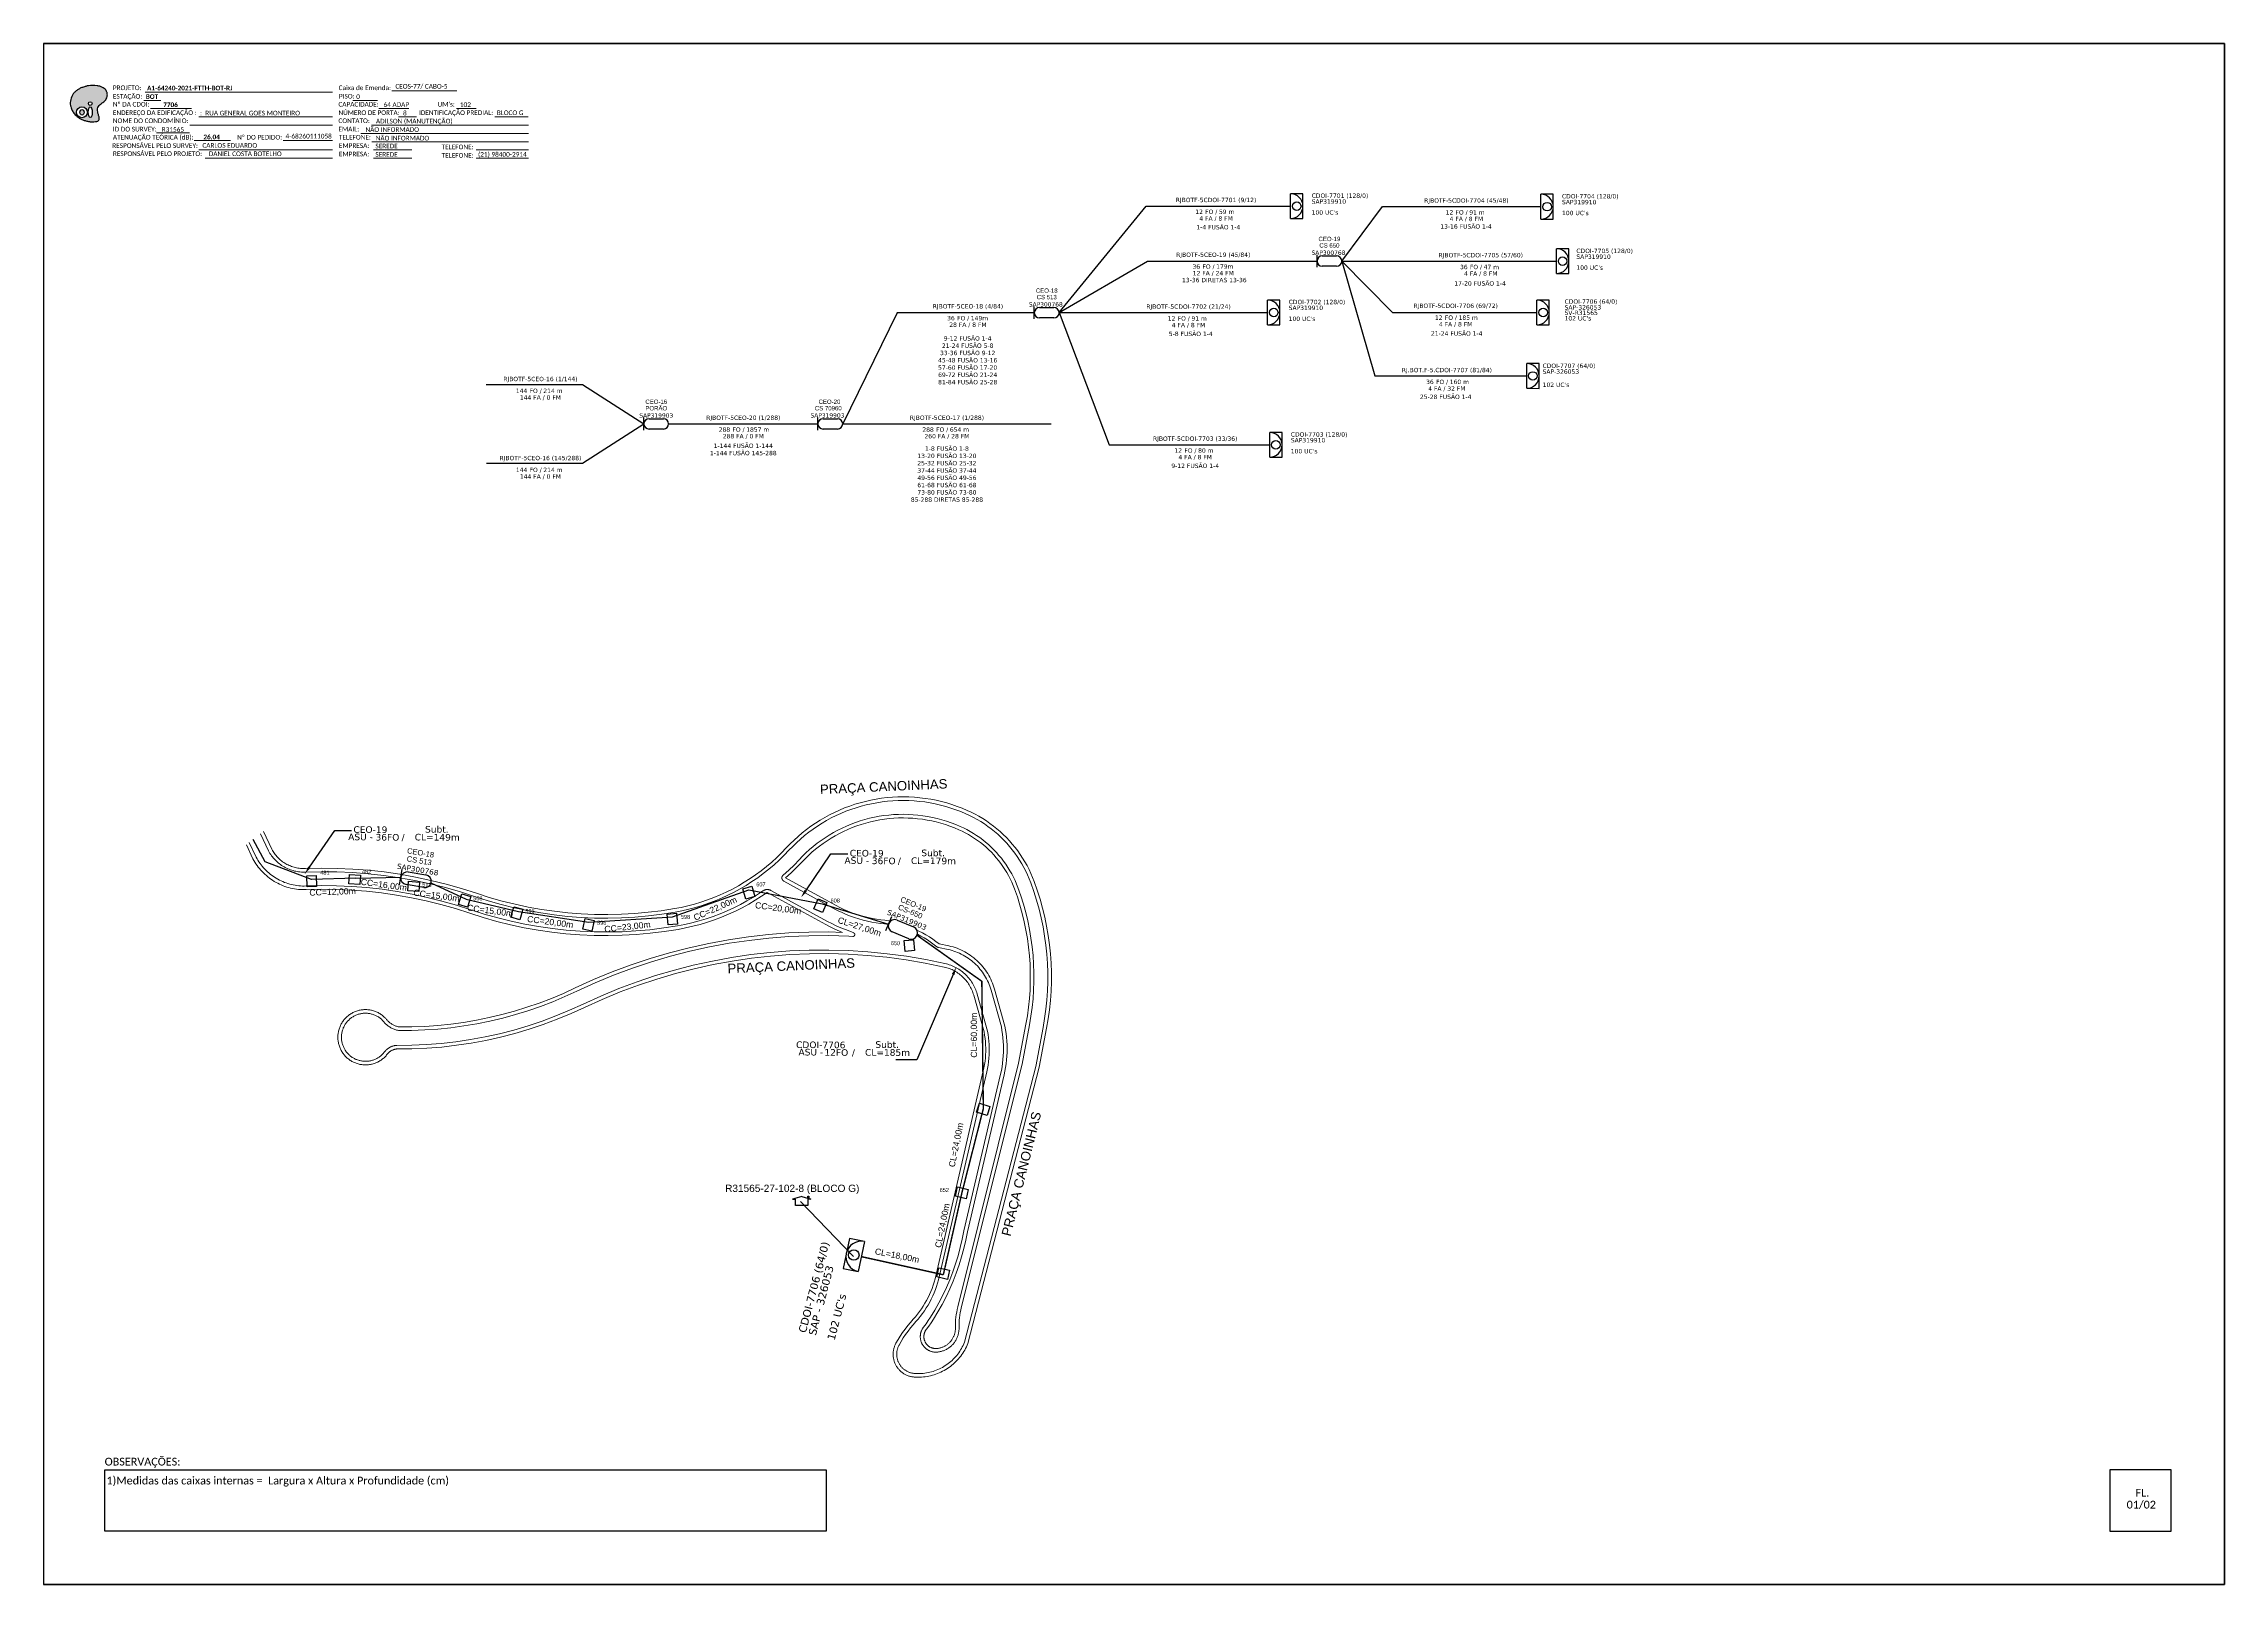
# Paper-space layout 'CDOI-7706(1-2)' of a CAD drawing. Extents: x 521 to 1362, y -93 to 501.
# The model-space entities are those that its viewports show. They can reach past a viewport. Long polylines and large blocks are cut down to what shows.
import ezdxf
from ezdxf import colors
from ezdxf.entities.mleader import LeaderData, LeaderLine
from ezdxf.enums import TextEntityAlignment as Align
from ezdxf.math import Vec2, Vec3

# ---------------------------------------------------------------- set-up
doc = ezdxf.new("R2010")
doc.units = 0
for name, color, linetype in [('0 @ 1', 7, 'Continuous'), ('CD a instalar', 1, 'Continuous'), ('CDO_INTERIOR', 1, 'Continuous'), ('CEO', 1, 'Continuous'), ('label_cabos', 7, 'Continuous'), ('Legenda', 1, 'Continuous'), ('LEGENDAS_INFRAESTRUTURAS', 7, 'Continuous'), ('NOS_DE_INFRAESTRUTURA', 7, 'Continuous'), ('SEGMENTO', 10, 'Continuous'), ('surveys', 7, 'Continuous'), ('surveys legendas', 7, 'Continuous')]:
    doc.layers.add(name, color=color, linetype=linetype)
doc.layers.add('DROP DE CLIENTE', color=140, linetype='Continuous', plot=False)
doc.layers.add('EXTRA', color=50, linetype='Continuous', plot=False)
for name, color, linetype, lineweight in [('MUB_MEIOFIO', 7, 'Continuous', 0), ('MUB_QUADRAS', 7, 'Continuous', 0), ('Segmento Logradouro Texto', 5, 'Continuous', 0), ('Texto_Cabos', 1, 'Continuous', 20)]:
    doc.layers.add(name, color=color, linetype=linetype, lineweight=lineweight)
doc.styles.add('ARIAL', font='arial.ttf')
doc.styles.add('DIGICADE', font='arial.ttf')
doc.styles.add('FTTH', font='arial.ttf')
doc.styles.add('MtXpl_Calibri', font='calibri.ttf')
doc.styles.add('siredit', font='verdana.ttf')
doc.styles.add('Style-font000', font='font000.shx')
doc.styles.add('WMF-Calibri0', font='calibri.ttf')
doc.styles.add('WMF-Calibri1', font='calibrib.ttf')

# ---------------------------------------------------------------- blocks, each defined once
blk = doc.blocks.new('OI')
h = blk.add_hatch(color=40)
edge = h.paths.add_edge_path()
edge.add_spline(control_points=[(4.35, -0.67), (3.92, -0.99), (3.26, -1.5), (2.81, -2.59), (2.9, -3.5), (3.06, -4.27), (3.31, -4.85), (3.37, -5.39), (3.4, -5.88), (3.2, -6.4), (2.54, -6.61), (1.65, -6.63), (0.55, -6.67), (-0.56, -6.42), (-1.61, -6.14), (-2.77, -5.61), (-3.92, -4.77), (-4.89, -3.7), (-5.34, -2.65), (-5.6, -1.94), (-5.85, -0.96), (-5.71, 0.47), (-5.1, 2.02), (-4.14, 3.02), (-3.3, 3.61), (-2.37, 4.16), (-1.36, 4.44), (-0.56, 4.7), (0.79, 4.85), (2.24, 4.97), (3.79, 4.57), (4.67, 4.21), (5.44, 3.65), (5.76, 2.99), (6.03, 2.21), (6.01, 1.46), (5.72, 0.64), (5.31, 0.08), (4.88, -0.38), (4.51, -0.55), (4.35, -0.67)], knot_values=[0, 0, 0, 0, 1.60434, 2.417191, 3.427595, 4.282808, 4.776746, 5.304182, 5.888771, 6.258406, 6.858137, 7.79129, 8.986195, 10.124242, 11.187857, 12.242908, 13.953784, 15.414161, 16.515391, 17.349188, 17.675853, 19.552021, 21.515531, 22.568638, 23.63245, 24.621084, 25.782718, 26.745347, 27.142653, 29.870543, 31.004649, 31.921532, 32.709589, 33.801391, 34.042471, 35.192333, 35.971461, 36.628871, 37.254359, 37.836911, 37.836911, 37.836911, 37.836911], degree=3, periodic=0)
h.paths.add_polyline_path([(1.13, -0.87, -1), (-0.04, -0.87, -1)], flags=16)
edge = h.paths.add_edge_path(flags=16)
edge.add_ellipse((0.56, -3.59), major_axis=(-0.02, 1.71), ratio=0.361305, start_angle=0, end_angle=360)
h.paths.add_polyline_path([(-0.36, -3.62, -1), (-3.8, -3.62, -1)], flags=16)
edge = h.paths.add_edge_path(flags=0)
edge.add_ellipse((-2.08, -3.62), major_axis=(0, 0.885), ratio=0.758294, start_angle=0, end_angle=360)
at = {"color": 40}
for centre, radius in [((-2.08, -3.62), 1.72), ((0.54, -0.87), 0.587)]:
    blk.add_circle(centre, radius, dxfattribs=at)
blk.add_ellipse((-2.08, -3.62), major_axis=(0, 0.885), ratio=0.758294, start_param=-3.141592653589792, end_param=3.141592653589792, dxfattribs=at)
blk.add_ellipse((0.56, -3.59), major_axis=(-0.02, 1.71), ratio=0.361305, dxfattribs=at)
at = {"color": 40, "start_tangent": (-0.800898, -0.598801), "end_tangent": (-0.800898, -0.598801)}
blk.add_spline([(4.35, -0.67), (3.2, -1.78), (2.9, -2.54), (2.92, -3.55), (3.12, -4.38), (3.28, -4.85), (3.37, -5.37), (3.35, -5.95), (3.2, -6.29), (2.66, -6.55), (1.73, -6.63), (0.54, -6.62), (-0.58, -6.41), (-1.6, -6.11), (-2.56, -5.67), (-3.95, -4.67), (-4.89, -3.56), (-5.37, -2.56), (-5.64, -1.78), (-5.72, -1.46), (-5.63, 0.42), (-4.84, 2.22), (-4.13, 2.99), (-3.27, 3.62), (-2.4, 4.09), (-1.3, 4.47), (-0.37, 4.72), (0.02, 4.77), (2.75, 4.8), (3.85, 4.53), (4.69, 4.16), (5.31, 3.68), (5.85, 2.73), (5.93, 2.5), (5.94, 1.35), (5.67, 0.62), (5.29, 0.08), (4.84, -0.36), (4.35, -0.67)], degree=3, dxfattribs=at)
blk = doc.blocks.new('LEGENDA DOS CABOS')
at = {"layer": 'EXTRA', "color": 0, "style": 'siredit'}
for tag, p in [('ID', (4.6, 0.97)), ('XX', (9.03, 0.97))]:
    blk.add_attdef(tag, text='', height=0.48, rotation=359.69, dxfattribs=at).set_placement(p, align=Align.MIDDLE_CENTER)
at = {"layer": 'Legenda', "color": 0, "style": 'siredit'}
for tag, p in [('TIPO_CABO', (1.31, 0)), ('CABO', (4.69, -0.05)), ('/', (6.81, -0.05)), ('METROS', (10.03, -0.05))]:
    blk.add_attdef(tag, text='', height=0.8, rotation=359.69, dxfattribs=at).set_placement(p, align=Align.MIDDLE_CENTER)
blk = doc.blocks.new('SURVEY_SURVEY')
for p, q in [((0, 0.0000127), (-0.0000126, 0.000009)), ((-0.0000126, 0.000009), (-0.0000086, 0.000009)), ((-0.0000086, 0), (-0.0000086, 0.000009)), ((0.0000086, 0), (-0.0000086, 0)), ((0, 0.0000127), (0.0000126, 0.000009)), ((0.0000084, 0.0000132), (0.0000098, 0.0000132)), ((0.0000084, 0.0000103), (0.0000084, 0.0000132)), ((0.0000126, 0.000009), (0.0000086, 0.000009)), ((0.0000086, 0.000009), (0.0000086, 0)), ((0.0000098, 0.0000132), (0.0000098, 0.0000099))]:
    blk.add_line(p, q)

msp = doc.modelspace()

# ---------------------------------------------------------------- linework, layer by layer
at = {"color": 7}
msp.add_lwpolyline([(-3.83, 595.26), (837.17, 595.26), (837.17, 1.26), (-3.83, 1.26)], close=True, dxfattribs=at)
at = {"color": 7, "lineweight": 0}
for points in [[(34.76, 573.3), (41.31, 573.3)], [(35.28, 576.58), (107.59, 576.58)], [(115.38, 573.34), (124.87, 573.34)], [(130.43, 577.07), (155.56, 577.07)], [(37.42, 570.23), (53.18, 570.23)], [(52.58, 563.88), (107.59, 563.88)], [(55.99, 566.99), (107.59, 566.99)], [(122.55, 563.88), (183.1, 563.88)], [(125.43, 570.23), (137.05, 570.23)], [(133.02, 566.99), (139.96, 566.99)], [(155.37, 570.23), (163.04, 570.23)], [(170.19, 566.99), (183.07, 566.99)], [(39.74, 560.82), (52.44, 560.82)], [(54.28, 557.85), (68.22, 557.85)], [(88.51, 557.85), (107.61, 557.85)], [(118.51, 560.64), (183.1, 560.64)], [(122.79, 557.41), (183.1, 557.41)], [(55.99, 554.29), (107.59, 554.29)], [(58.48, 551.06), (107.59, 551.06)], [(123.4, 554.29), (138.2, 554.29)], [(123.4, 551.06), (138.2, 551.06)], [(163, 554.29), (183.1, 554.29)], [(163, 551.06), (183.1, 551.06)]]:
    msp.add_lwpolyline(points, dxfattribs=at)
at = {"color": 0}
for points in [[(19.73, 45.46), (297.98, 45.46), (297.98, 21.75), (19.73, 21.75)], [(816.67, 45.46), (792.97, 45.46), (792.97, 21.75), (816.67, 21.75)]]:
    msp.add_lwpolyline(points, close=True, dxfattribs=at)
at = {"layer": 'CD a instalar', "color": 7, "linetype": 'Continuous'}
for p, q in [((387.8, 491.6), (421.31, 532.62)), ((421.31, 532.62), (477.03, 532.62)), ((496.8, 511.43), (512.46, 532.41)), ((512.46, 532.41), (573.57, 532.41)), ((387.8, 491.6), (421.9, 511.43)), ((421.9, 511.43), (487.25, 511.43)), ((496.8, 511.43), (579.58, 511.43)), ((387.78, 491.63), (468.17, 491.63)), ((387.78, 491.63), (407.15, 440.57)), ((166.87, 463.79), (204.01, 463.79)), ((204.01, 463.79), (227.66, 448.66)), ((204.01, 433.53), (227.66, 448.66)), ((304.33, 448.66), (384.71, 448.66)), ((407.15, 440.57), (468.99, 440.59)), ((166.92, 433.53), (204.01, 433.53)), ((81.59, 279.77), (77.02, 288.48)), ((99.44, 272.96), (81.59, 279.77)), ((116.56, 273.57), (99.44, 272.96)), ((116.56, 273.57), (133.94, 273.92)), ((145.53, 271.68), (159.08, 265.45)), ((159.08, 265.45), (179.3, 260.71)), ((179.3, 260.71), (206.45, 256.52)), ((238.7, 258.64), (268.12, 269.04)), ((268.12, 269.04), (296.39, 263.59)), ((296.39, 263.59), (322.02, 255.85)), ((206.45, 256.52), (238.7, 258.64))]:
    msp.add_line(p, q, dxfattribs=at)
at = {"layer": 'CD a instalar', "color": 1, "linetype": 'Continuous'}
for p, q in [((496.8, 511.4), (516.37, 491.62)), ((516.37, 491.62), (572.04, 491.62))]:
    msp.add_line(p, q, dxfattribs=at)
at = {"layer": 'CD a instalar', "color": 0, "linetype": 'Continuous'}
for p, q in [((496.8, 511.4), (509.49, 467.15)), ((509.49, 467.15), (568.12, 467.15))]:
    msp.add_line(p, q, dxfattribs=at)
at = {"layer": 'CD a instalar', "color": 1, "linetype": 'Continuous', "const_width": 0.556}
for points in [[(343.14, 120.62), (350.32, 152.31), (358.56, 184.67), (357.98, 233.76), (333, 251.5)], [(343.14, 120.62), (311.49, 127.62)]]:
    msp.add_lwpolyline(points, dxfattribs=at)
at = {"layer": 'CDO_INTERIOR', "color": 7}
for p, q in [((481.81, 537.4), (477.04, 537.4)), ((481.81, 527.84), (481.81, 537.4)), ((578.35, 537.18), (573.57, 537.18)), ((578.34, 527.63), (578.35, 537.18)), ((477.03, 527.84), (481.81, 527.84)), ((573.56, 527.63), (578.34, 527.63)), ((584.36, 516.2), (579.58, 516.2)), ((584.35, 506.65), (584.36, 516.2)), ((579.57, 506.65), (584.35, 506.65)), ((472.95, 496.4), (468.17, 496.41)), ((472.94, 486.85), (472.95, 496.4)), ((468.16, 486.85), (472.94, 486.85)), ((473.78, 445.36), (469, 445.36)), ((473.77, 435.81), (473.78, 445.36)), ((468.99, 435.81), (473.77, 435.81))]:
    msp.add_line(p, q, dxfattribs=at)
at = {"layer": 'CDO_INTERIOR', "color": 1}
for p, q in [((576.82, 496.39), (572.05, 496.4)), ((576.82, 486.84), (576.82, 496.39)), ((572.04, 486.84), (576.82, 486.84))]:
    msp.add_line(p, q, dxfattribs=at)
at = {"layer": 'CDO_INTERIOR', "color": 7, "linetype": 'Continuous'}
for p, q in [((325.23, 491.24), (304.33, 448.66)), ((378.23, 491.51), (325.23, 491.51)), ((237.21, 448.66), (294.77, 448.66))]:
    msp.add_line(p, q, dxfattribs=at)
at = {"layer": 'CDO_INTERIOR', "color": 0}
for p, q in [((572.91, 471.92), (568.13, 471.92)), ((572.9, 462.36), (572.91, 471.92)), ((568.12, 462.37), (572.9, 462.36))]:
    msp.add_line(p, q, dxfattribs=at)
at = {"layer": 'CDO_INTERIOR'}
for p, q in [((306.93, 134.63), (304.48, 123.07)), ((312.71, 133.4), (306.93, 134.63)), ((304.48, 123.07), (310.26, 121.84))]:
    msp.add_line(p, q, dxfattribs=at)
at = {"layer": 'CDO_INTERIOR', "color": 7}
for points in [[(477.03, 527.84), (477.04, 537.4)], [(573.56, 527.63), (573.57, 537.18)], [(579.57, 506.65), (579.58, 516.2)], [(468.16, 486.85), (468.17, 496.41)], [(468.99, 435.81), (469, 445.36)]]:
    msp.add_lwpolyline(points, dxfattribs=at)
at = {"layer": 'CDO_INTERIOR', "color": 1}
msp.add_lwpolyline([(572.04, 486.84), (572.05, 496.4)], dxfattribs=at)
at = {"layer": 'CDO_INTERIOR', "color": 0}
msp.add_lwpolyline([(568.12, 462.37), (568.13, 471.92)], dxfattribs=at)
at = {"layer": 'CDO_INTERIOR'}
msp.add_lwpolyline([(312.71, 133.4), (310.26, 121.84)], dxfattribs=at)
at = {"layer": 'CDO_INTERIOR', "color": 7}
for centre in [(479.42, 532.62), (575.96, 532.4), (581.96, 511.42), (470.55, 491.63), (471.38, 440.58)]:
    msp.add_circle(centre, 1.65, dxfattribs=at)
at = {"layer": 'CDO_INTERIOR', "color": 1}
msp.add_circle((574.43, 491.62), 1.65, dxfattribs=at)
at = {"layer": 'CDO_INTERIOR', "color": 0}
msp.add_circle((570.51, 467.14), 1.65, dxfattribs=at)
at = {"layer": 'CDO_INTERIOR'}
msp.add_circle((308.6, 128.23), 2.04, dxfattribs=at)
at = {"layer": 'CDO_INTERIOR', "color": 7}
for centre in [(477.03, 532.62), (573.57, 532.41), (579.58, 511.43), (468.17, 491.63), (468.99, 440.59)]:
    msp.add_arc(centre, 4.78, 269.97241, 89.97241, dxfattribs=at)
at = {"layer": 'CDO_INTERIOR', "color": 1}
msp.add_arc((572.04, 491.62), 4.78, 269.97241, 89.97241, dxfattribs=at)
at = {"layer": 'CDO_INTERIOR', "color": 0}
msp.add_arc((568.12, 467.15), 4.78, 269.97241, 89.97241, dxfattribs=at)
at = {"layer": 'CDO_INTERIOR'}
msp.add_arc((311.49, 127.62), 5.91, 78.02065, 258.02065, dxfattribs=at)
at = {"layer": 'CEO', "color": 5}
for p, q in [((489.24, 513.41), (494.81, 513.41)), ((494.81, 509.44), (489.24, 509.44)), ((329.79, 250.18), (323.42, 252.82)), ((325.31, 257.36), (331.68, 254.72))]:
    msp.add_line(p, q, dxfattribs=at)
at = {"layer": 'CEO', "color": 7}
for p, q in [((380.22, 493.5), (385.8, 493.5)), ((385.8, 489.52), (380.22, 489.52)), ((229.64, 450.65), (235.22, 450.65)), ((235.22, 446.67), (229.64, 446.67)), ((296.76, 450.65), (302.34, 450.65)), ((302.34, 446.67), (296.76, 446.67)), ((142.75, 269.91), (135.95, 271.08)), ((136.78, 275.92), (143.58, 274.76))]:
    msp.add_line(p, q, dxfattribs=at)
at = {"layer": 'CEO', "color": 5}
for points in [[(487.25, 509.03), (487.25, 513.82)], [(320.96, 253.3), (323.23, 258.77)]]:
    msp.add_lwpolyline(points, dxfattribs=at)
at = {"layer": 'CEO', "color": 7}
for points in [[(378.23, 489.11), (378.23, 493.91)], [(227.66, 446.26), (227.66, 451.06)], [(294.77, 446.26), (294.77, 451.06)], [(133.44, 270.99), (134.44, 276.84)]]:
    msp.add_lwpolyline(points, dxfattribs=at)
at = {"layer": 'CEO', "color": 5}
for centre, radius, start, end in [((489.24, 511.43), 1.99, 90, 270), ((494.81, 511.43), 1.99, 270, 90), ((324.37, 255.09), 2.46, 67.43096, 247.43096), ((330.73, 252.45), 2.46, 247.43096, 67.43096)]:
    msp.add_arc(centre, radius, start, end, dxfattribs=at)
at = {"layer": 'CEO', "color": 7}
for centre, radius, start, end in [((380.22, 491.51), 1.99, 90, 270), ((385.8, 491.51), 1.99, 270, 90), ((229.64, 448.66), 1.99, 90, 270), ((235.22, 448.66), 1.99, 270, 90), ((296.76, 448.66), 1.99, 90, 270), ((302.34, 448.66), 1.99, 270, 90), ((136.37, 273.5), 2.46, 80.28461, 260.28461), ((143.17, 272.34), 2.46, 260.28461, 80.28461)]:
    msp.add_arc(centre, radius, start, end, dxfattribs=at)
at = {"layer": 'DROP DE CLIENTE'}
msp.add_lwpolyline([(308.53, 127.6), (288.05, 148.84)], dxfattribs=at)
at = {"layer": 'MUB_MEIOFIO', "color": 4, "linetype": 'Continuous'}
msp.add_lwpolyline([(75.48, 287.29), (78.14, 281.64), (78.48, 281.02), (78.84, 280.4), (79.22, 279.8), (79.63, 279.22), (80.05, 278.65), (80.5, 278.09), (80.96, 277.55), (81.44, 277.02), (81.93, 276.52), (82.45, 276.02), (82.98, 275.55), (83.53, 275.1), (84.09, 274.66), (84.66, 274.24), (85.25, 273.85), (85.86, 273.47), (86.47, 273.11), (87.1, 272.78), (87.74, 272.47), (88.39, 272.18), (89.05, 271.91), (89.72, 271.66), (90.39, 271.44), (91.07, 271.24), (91.76, 271.06), (92.46, 270.91), (93.16, 270.78), (93.86, 270.68), (94.57, 270.59), (95.28, 270.54), (95.99, 270.5), (96.7, 270.5), (97.41, 270.51), (103.28, 270.64), (109.15, 270.58), (115.01, 270.32), (120.86, 269.87), (126.7, 269.23), (132.51, 268.39), (138.29, 267.35), (144.03, 266.13), (149.73, 264.71), (155.37, 263.11), (160.96, 261.32), (166.09, 259.68), (171.27, 258.21), (176.49, 256.91), (181.75, 255.79), (187.05, 254.84), (192.37, 254.07), (197.72, 253.48), (203.09, 253.06), (208.46, 252.83), (213.84, 252.77), (219.22, 252.89), (224.6, 253.19), (229.96, 253.66), (235.3, 254.32), (240.61, 255.15), (243.42, 255.69), (246.21, 256.32), (248.98, 257.05), (251.72, 257.88), (254.43, 258.79), (257.1, 259.8), (259.74, 260.9), (262.34, 262.09), (264.9, 263.37), (267.41, 264.74), (269.88, 266.19), (272.29, 267.72), (273.57, 268.6), (273.65, 268.65), (273.73, 268.7), (273.81, 268.76), (273.89, 268.8), (273.98, 268.85), (274.06, 268.89), (274.15, 268.93), (274.24, 268.97), (274.33, 269), (274.42, 269.03), (274.52, 269.06), (274.61, 269.08), (274.7, 269.1), (274.8, 269.12), (274.89, 269.13), (274.99, 269.14), (275.09, 269.15), (275.18, 269.15), (275.28, 269.15), (275.38, 269.15), (275.47, 269.14), (275.57, 269.13), (275.66, 269.12), (275.76, 269.1), (275.85, 269.08), (275.95, 269.06), (276.04, 269.03), (276.13, 269), (276.22, 268.97), (276.31, 268.94), (276.4, 268.9), (276.49, 268.86), (276.57, 268.81), (298.43, 256.86), (300.11, 255.98), (301.83, 255.15), (303.58, 254.39), (305.35, 253.69), (307.14, 253.05), (308.58, 252.4), (308.6, 252.39), (308.63, 252.37), (308.65, 252.36), (308.67, 252.35), (308.69, 252.34), (308.71, 252.32), (308.73, 252.31), (308.74, 252.29), (308.76, 252.28), (308.78, 252.26), (308.8, 252.24), (308.81, 252.23), (308.83, 252.21), (308.84, 252.19), (308.86, 252.17), (308.87, 252.15), (308.89, 252.13), (308.9, 252.11), (308.91, 252.09), (308.92, 252.07), (308.93, 252.04), (308.94, 252.02), (308.95, 252), (308.96, 251.98), (308.96, 251.95), (308.97, 251.93), (308.98, 251.91), (308.98, 251.88), (308.98, 251.86), (308.99, 251.83), (308.99, 251.81), (308.99, 251.79), (308.99, 251.76), (308.99, 251.74), (308.99, 251.71), (308.99, 251.69), (308.98, 251.67), (308.98, 251.64), (308.97, 251.62), (308.97, 251.6), (308.96, 251.57), (308.96, 251.55), (308.95, 251.53), (308.94, 251.5), (308.93, 251.48), (308.92, 251.46), (308.91, 251.44), (308.9, 251.42), (308.89, 251.4), (308.87, 251.38), (308.86, 251.36), (308.84, 251.34), (308.83, 251.32), (308.81, 251.3), (308.8, 251.28), (308.78, 251.26), (308.76, 251.25), (308.74, 251.23), (308.72, 251.22), (308.71, 251.2), (308.69, 251.19), (308.67, 251.18), (308.64, 251.16), (308.62, 251.15), (308.6, 251.14), (308.58, 251.13), (308.56, 251.12), (308.54, 251.11), (308.51, 251.1), (308.49, 251.1), (308.47, 251.09), (308.44, 251.08), (308.42, 251.08), (308.4, 251.08), (308.37, 251.07), (308.35, 251.07), (308.32, 251.07), (308.3, 251.07), (308.28, 251.07), (308.25, 251.07), (306.75, 251.16), (299.03, 251.38), (291.3, 251.33), (283.59, 251), (275.88, 250.41), (268.21, 249.55), (260.56, 248.42), (252.97, 247.02), (245.42, 245.36), (237.94, 243.43), (230.53, 241.25), (223.21, 238.8), (215.97, 236.1), (208.83, 233.15), (201.8, 229.96), (197.18, 227.84), (192.5, 225.87), (187.75, 224.06), (182.95, 222.41), (178.1, 220.91), (173.2, 219.58), (168.26, 218.4), (163.28, 217.39), (158.27, 216.54), (153.24, 215.86), (148.19, 215.34), (143.12, 214.99), (138.05, 214.8), (132.97, 214.78), (132.64, 214.86), (132.3, 214.95), (131.97, 215.05), (131.65, 215.16), (131.33, 215.28), (131.01, 215.41), (130.7, 215.55), (130.39, 215.71), (130.09, 215.87), (129.79, 216.05), (129.5, 216.23), (129.22, 216.42), (128.94, 216.63), (128.67, 216.84), (128.41, 217.06), (128.16, 217.29), (127.91, 217.53), (127.67, 217.78), (127.44, 218.03), (127.22, 218.3), (127.01, 218.57), (126.78, 218.8), (126.55, 219.02), (126.31, 219.23), (126.06, 219.44), (125.8, 219.63), (125.54, 219.82), (125.27, 220), (125, 220.17), (124.72, 220.33), (124.43, 220.48), (124.14, 220.62), (123.85, 220.74), (123.55, 220.86), (123.24, 220.97), (122.93, 221.07), (122.62, 221.15), (122.31, 221.23), (121.99, 221.29), (121.68, 221.35), (121.36, 221.39), (121.04, 221.42), (120.71, 221.44), (120.39, 221.45), (120.07, 221.45), (119.75, 221.44), (119.43, 221.41), (119.11, 221.38), (118.79, 221.33), (118.47, 221.27), (118.15, 221.2), (117.84, 221.12), (117.53, 221.03), (117.23, 220.93), (116.92, 220.82), (116.63, 220.7), (116.33, 220.56), (116.04, 220.42), (115.76, 220.27), (115.48, 220.11), (115.21, 219.93), (114.94, 219.75), (114.68, 219.56), (114.43, 219.36), (114.18, 219.16), (113.94, 218.94), (113.71, 218.71), (113.49, 218.48), (113.28, 218.24), (113.07, 217.99), (112.87, 217.74), (112.68, 217.48), (112.5, 217.21), (112.33, 216.93), (112.17, 216.66), (112.02, 216.37), (111.88, 216.08), (111.75, 215.79), (111.63, 215.49), (111.52, 215.18), (111.42, 214.88), (111.33, 214.57), (111.26, 214.25), (111.19, 213.94), (111.14, 213.62), (111.09, 213.3), (111.06, 212.98), (111.04, 212.66), (111.03, 212.34), (111.03, 212.01), (111.04, 211.69), (111.06, 211.37), (111.09, 211.05), (111.14, 210.73), (111.19, 210.42), (111.26, 210.1), (111.34, 209.79), (111.43, 209.48), (111.53, 209.17), (111.64, 208.87), (111.76, 208.57), (111.89, 208.28), (112.03, 207.99), (112.18, 207.7), (112.34, 207.42), (112.51, 207.15), (112.69, 206.88), (112.88, 206.62), (113.08, 206.37), (113.28, 206.12), (113.5, 205.88), (113.72, 205.65), (113.95, 205.42), (114.19, 205.21), (114.44, 205), (114.69, 204.8), (114.95, 204.61), (115.22, 204.43), (115.49, 204.26), (115.77, 204.1), (116.05, 203.94), (116.34, 203.8), (116.63, 203.67), (116.93, 203.55), (117.23, 203.44), (117.54, 203.34), (117.85, 203.25), (118.16, 203.17), (118.48, 203.1), (118.79, 203.04), (119.11, 202.99), (119.43, 202.96), (119.75, 202.93), (120.07, 202.92), (120.4, 202.92), (120.72, 202.93), (121.04, 202.95), (121.36, 202.98), (121.68, 203.02), (122, 203.08), (122.31, 203.14), (122.63, 203.22), (122.94, 203.3), (123.24, 203.4), (123.55, 203.51), (123.85, 203.63), (124.14, 203.76), (124.43, 203.9), (124.72, 204.04), (125, 204.2), (125.27, 204.37), (125.54, 204.55), (125.8, 204.74), (126.06, 204.93), (126.31, 205.14), (126.55, 205.35), (126.78, 205.57), (127.01, 205.8), (127.23, 206.04), (127.43, 206.28), (127.64, 206.53), (127.83, 206.79), (127.98, 206.96), (128.14, 207.13), (128.3, 207.29), (128.47, 207.44), (128.65, 207.59), (128.83, 207.74), (129.01, 207.87), (129.2, 208), (129.39, 208.12), (129.59, 208.24), (129.79, 208.35), (130, 208.45), (130.21, 208.54), (130.42, 208.63), (130.64, 208.71), (130.85, 208.78), (131.07, 208.85), (131.3, 208.9), (131.52, 208.95), (131.75, 208.99), (131.97, 209.03), (132.2, 209.05), (132.43, 209.07), (138.13, 209.12), (143.83, 209.36), (149.51, 209.81), (155.18, 210.45), (160.81, 211.29), (166.42, 212.33), (171.99, 213.56), (177.51, 214.98), (182.98, 216.6), (188.38, 218.4), (193.73, 220.4), (198.99, 222.58), (204.18, 224.94), (211.04, 228.05), (218, 230.93), (225.05, 233.56), (232.2, 235.94), (239.42, 238.07), (246.71, 239.95), (254.07, 241.57), (261.47, 242.93), (268.92, 244.03), (276.41, 244.88), (283.91, 245.45), (291.44, 245.77), (298.97, 245.82), (306.5, 245.61), (314.01, 245.14), (321.51, 244.4), (328.97, 243.4), (336.39, 242.14), (343.77, 240.62), (344.33, 240.49), (344.89, 240.33), (345.44, 240.16), (345.99, 239.96), (346.53, 239.75), (347.06, 239.52), (347.58, 239.27), (348.1, 239), (348.6, 238.71), (349.1, 238.41), (349.58, 238.09), (350.05, 237.75), (350.51, 237.4), (350.96, 237.03), (351.39, 236.65), (351.81, 236.25), (352.22, 235.83), (352.61, 235.41), (352.99, 234.96), (353.35, 234.51), (353.69, 234.05), (354.02, 233.57), (354.33, 233.08), (354.63, 232.58), (354.91, 232.07), (355.17, 231.55), (355.41, 231.03), (355.63, 230.49), (355.83, 229.95), (356.02, 229.4), (356.19, 228.84), (360.18, 214.57), (360.41, 213.28), (360.6, 211.97), (360.73, 210.66), (360.83, 209.35), (360.87, 208.03), (360.87, 206.71), (360.83, 205.4), (360.73, 204.08), (360.6, 202.77), (360.41, 201.47), (360.18, 200.17), (359.91, 198.88), (341.28, 118.66), (340.92, 117.39), (340.52, 116.13), (340.08, 114.89), (339.59, 113.66), (339.06, 112.45), (338.49, 111.26), (337.88, 110.08), (337.23, 108.93), (336.54, 107.81), (335.81, 106.7), (335.05, 105.63), (334.25, 104.58), (333.41, 103.55), (332.54, 102.56), (331.49, 101.37), (330.48, 100.14), (329.52, 98.88), (328.59, 97.58), (327.71, 96.26), (326.87, 94.91), (326.08, 93.53), (325.97, 93.3), (325.85, 93.08), (325.75, 92.84), (325.65, 92.6), (325.57, 92.36), (325.49, 92.12), (325.42, 91.88), (325.36, 91.63), (325.3, 91.38), (325.26, 91.13), (325.22, 90.87), (325.19, 90.62), (325.18, 90.36), (325.17, 90.11), (325.16, 89.85), (325.17, 89.6), (325.19, 89.34), (325.21, 89.09), (325.25, 88.84), (325.29, 88.58), (325.34, 88.33), (325.4, 88.09), (325.47, 87.84), (325.55, 87.6), (325.64, 87.35), (325.73, 87.12), (325.83, 86.88), (325.94, 86.65), (326.06, 86.43), (326.18, 86.2), (326.32, 85.98), (326.46, 85.77), (326.61, 85.56), (326.76, 85.36), (326.92, 85.16), (327.09, 84.97), (327.27, 84.78), (327.45, 84.6), (327.64, 84.43), (327.83, 84.26), (328.03, 84.1), (328.23, 83.95), (328.44, 83.8), (328.66, 83.67), (328.88, 83.53), (329.1, 83.41), (329.33, 83.3), (329.56, 83.19), (329.79, 83.09), (330.03, 83), (330.27, 82.91), (330.52, 82.84), (330.77, 82.77), (331.01, 82.71), (331.27, 82.66), (331.52, 82.62), (331.77, 82.59), (332.03, 82.57), (332.68, 82.53), (333.34, 82.52), (333.99, 82.52), (334.65, 82.55), (335.3, 82.61), (335.96, 82.68), (336.6, 82.78), (337.25, 82.9), (337.89, 83.04), (338.53, 83.2), (339.16, 83.39), (339.78, 83.59), (340.4, 83.82), (341, 84.07), (341.6, 84.34), (342.19, 84.62), (342.77, 84.93), (343.34, 85.26), (343.9, 85.61), (344.44, 85.98), (344.97, 86.36), (345.49, 86.76), (346, 87.18), (346.48, 87.62), (346.96, 88.07), (347.42, 88.54), (347.86, 89.03), (348.29, 89.53), (348.69, 90.04), (349.08, 90.57), (349.46, 91.11), (349.81, 91.66), (350.14, 92.23), (350.46, 92.8), (350.75, 93.39), (351.03, 93.99), (351.28, 94.59), (378.75, 200.93), (381.6, 215.99), (382.2, 219.48), (382.68, 222.99), (383.04, 226.51), (383.28, 230.04), (383.4, 233.58), (383.41, 237.12), (383.29, 240.66), (383.05, 244.19), (382.69, 247.71), (382.21, 251.22), (381.61, 254.71), (380.9, 258.17), (380.07, 261.61), (379.12, 265.02), (378.06, 268.4), (376.88, 271.74), (376.29, 273.26), (375.64, 274.76), (374.94, 276.23), (374.19, 277.69), (373.39, 279.11), (372.54, 280.5), (371.64, 281.87), (370.7, 283.2), (369.71, 284.5), (368.67, 285.76), (367.59, 286.99), (366.47, 288.18), (365.31, 289.33), (364.11, 290.44), (362.88, 291.5), (361.6, 292.53), (360.29, 293.5), (358.95, 294.44), (357.58, 295.32), (356.18, 296.16), (354.74, 296.94), (353.29, 297.68), (351.8, 298.37), (349.9, 299.17), (347.97, 299.9), (346.02, 300.57), (344.05, 301.17), (342.05, 301.71), (340.04, 302.17), (338.02, 302.56), (335.98, 302.89), (333.93, 303.14), (331.87, 303.32), (329.81, 303.44), (327.75, 303.48), (325.69, 303.45), (323.62, 303.35), (321.57, 303.17), (319.52, 302.93), (317.48, 302.62), (315.45, 302.24), (313.44, 301.78), (311.44, 301.26), (309.46, 300.67), (307.51, 300.01), (305.57, 299.29), (303.67, 298.5), (301.79, 297.64), (299.94, 296.72), (298.13, 295.74), (296.35, 294.7), (294.6, 293.59), (292.9, 292.42), (291.24, 291.2), (289.62, 289.92), (288.04, 288.59), (286.52, 287.2), (285.04, 285.76), (283.61, 284.27), (281.76, 282.34), (279.84, 280.47), (277.86, 278.67), (275.82, 276.94), (273.72, 275.28), (271.56, 273.69), (269.35, 272.18), (267.09, 270.74), (264.79, 269.38), (262.43, 268.1), (260.04, 266.91), (257.6, 265.79), (255.13, 264.76), (252.63, 263.82), (250.09, 262.96), (247.53, 262.19), (244.94, 261.51), (242.33, 260.91), (239.7, 260.41), (234.56, 259.61), (229.39, 258.97), (224.21, 258.51), (219.02, 258.22), (213.81, 258.1), (208.61, 258.16), (203.41, 258.39), (198.22, 258.79), (193.05, 259.36), (187.9, 260.11), (182.78, 261.03), (177.69, 262.11), (172.64, 263.37), (167.63, 264.79), (162.68, 266.37), (156.92, 268.22), (151.1, 269.87), (145.23, 271.33), (139.31, 272.59), (133.36, 273.65), (127.38, 274.52), (121.36, 275.19), (115.33, 275.65), (109.29, 275.92), (103.25, 275.98), (97.2, 275.84), (96.66, 275.83), (96.11, 275.84), (95.57, 275.87), (95.03, 275.91), (94.49, 275.98), (93.96, 276.06), (93.43, 276.16), (92.9, 276.28), (92.37, 276.42), (91.85, 276.57), (91.34, 276.75), (90.83, 276.94), (90.33, 277.15), (89.84, 277.38), (89.36, 277.62), (88.88, 277.88), (88.41, 278.16), (87.96, 278.46), (87.51, 278.77), (87.08, 279.09), (86.66, 279.43), (86.25, 279.78), (85.85, 280.15), (85.46, 280.54), (85.09, 280.93), (84.74, 281.34), (84.39, 281.76), (84.07, 282.19), (83.75, 282.64), (83.46, 283.09), (83.18, 283.55), (82.91, 284.03), (79.81, 290.63)], dxfattribs=at)
at = {"layer": 'MUB_QUADRAS', "color": 4, "linetype": 'Continuous'}
for points in [[(74.35, 286.42), (76.89, 281.02), (77.26, 280.35), (77.64, 279.7), (78.05, 279.06), (78.48, 278.43), (78.93, 277.82), (79.41, 277.23), (79.9, 276.65), (80.41, 276.09), (80.94, 275.54), (81.49, 275.02), (82.06, 274.51), (82.64, 274.03), (83.24, 273.56), (83.85, 273.11), (84.48, 272.69), (85.13, 272.29), (85.79, 271.91), (86.46, 271.55), (87.14, 271.21), (87.83, 270.9), (88.53, 270.62), (89.25, 270.35), (89.97, 270.11), (90.7, 269.9), (91.43, 269.71), (92.17, 269.55), (92.92, 269.41), (93.67, 269.3), (94.43, 269.21), (95.19, 269.15), (95.94, 269.12), (96.7, 269.11), (97.46, 269.12), (103.29, 269.25), (109.11, 269.19), (114.93, 268.94), (120.73, 268.49), (126.52, 267.85), (132.29, 267.01), (138.02, 265.99), (143.72, 264.77), (149.37, 263.37), (154.97, 261.78), (160.52, 260), (165.69, 258.35), (170.91, 256.87), (176.18, 255.56), (181.48, 254.43), (186.83, 253.47), (192.2, 252.69), (197.59, 252.09), (203, 251.67), (208.42, 251.44), (213.85, 251.38), (219.28, 251.5), (224.7, 251.8), (230.1, 252.28), (235.49, 252.94), (240.85, 253.78), (243.71, 254.33), (246.54, 254.97), (249.35, 255.72), (252.14, 256.55), (254.89, 257.48), (257.61, 258.51), (260.3, 259.63), (262.94, 260.84), (265.54, 262.14), (268.1, 263.53), (270.6, 265), (273.06, 266.56), (275.16, 268), (297.76, 255.64), (299.49, 254.74), (301.25, 253.89), (303.04, 253.11), (304.26, 252.62), (304.26, 252.62), (299.04, 252.77), (291.27, 252.72), (283.5, 252.39), (275.75, 251.79), (268.03, 250.93), (260.34, 249.79), (252.69, 248.38), (245.1, 246.71), (237.57, 244.77), (230.12, 242.57), (222.74, 240.11), (215.46, 237.4), (208.27, 234.43), (201.2, 231.21), (196.63, 229.12), (192, 227.17), (187.31, 225.38), (182.56, 223.74), (177.76, 222.26), (172.91, 220.94), (168.03, 219.77), (163.11, 218.77), (158.15, 217.93), (153.18, 217.25), (148.18, 216.73), (143.17, 216.38), (138.15, 216.19), (133.13, 216.17), (132.84, 216.24), (132.56, 216.32), (132.28, 216.41), (132.01, 216.51), (131.73, 216.61), (131.46, 216.73), (131.2, 216.86), (130.94, 216.99), (130.68, 217.13), (130.43, 217.29), (130.18, 217.45), (129.94, 217.61), (129.71, 217.79), (129.48, 217.97), (129.26, 218.17), (129.04, 218.37), (128.84, 218.57), (128.63, 218.79), (128.44, 219.01), (128.25, 219.23), (128.07, 219.46), (127.82, 219.73), (127.55, 219.99), (127.27, 220.24), (126.99, 220.48), (126.69, 220.71), (126.39, 220.92), (126.08, 221.13), (125.77, 221.33), (125.44, 221.51), (125.12, 221.69), (124.78, 221.85), (124.44, 222), (124.1, 222.14), (123.75, 222.27), (123.39, 222.38), (123.04, 222.48), (122.67, 222.57), (122.31, 222.65), (121.94, 222.71), (121.58, 222.76), (121.21, 222.8), (120.83, 222.83), (120.46, 222.84), (120.09, 222.84), (119.72, 222.83), (119.35, 222.8), (118.98, 222.76), (118.61, 222.71), (118.24, 222.64), (117.88, 222.57), (117.52, 222.48), (117.16, 222.37), (116.81, 222.26), (116.46, 222.13), (116.11, 221.99), (115.77, 221.84), (115.44, 221.67), (115.11, 221.5), (114.79, 221.31), (114.47, 221.12), (114.17, 220.91), (113.87, 220.69), (113.57, 220.46), (113.29, 220.22), (113.01, 219.97), (112.75, 219.71), (112.49, 219.44), (112.24, 219.17), (112, 218.88), (111.77, 218.59), (111.55, 218.29), (111.35, 217.98), (111.15, 217.66), (110.96, 217.34), (110.79, 217.01), (110.63, 216.68), (110.48, 216.34), (110.34, 215.99), (110.21, 215.64), (110.1, 215.29), (109.99, 214.93), (109.9, 214.57), (109.83, 214.21), (109.76, 213.84), (109.71, 213.47), (109.67, 213.1), (109.65, 212.73), (109.64, 212.36), (109.64, 211.99), (109.65, 211.62), (109.67, 211.25), (109.71, 210.89), (109.77, 210.52), (109.83, 210.16), (109.91, 209.79), (109.99, 209.44), (110.1, 209.08), (110.21, 208.73), (110.34, 208.38), (110.47, 208.04), (110.62, 207.7), (110.78, 207.37), (110.96, 207.04), (111.14, 206.72), (111.34, 206.41), (111.54, 206.1), (111.76, 205.8), (111.98, 205.51), (112.22, 205.23), (112.47, 204.95), (112.72, 204.68), (112.99, 204.43), (113.26, 204.18), (113.54, 203.94), (113.83, 203.71), (114.13, 203.49), (114.43, 203.28), (114.75, 203.09), (115.06, 202.9), (115.39, 202.72), (115.72, 202.56), (116.06, 202.41), (116.4, 202.27), (116.74, 202.14), (117.1, 202.02), (117.45, 201.91), (117.81, 201.82), (118.17, 201.74), (118.53, 201.68), (118.9, 201.62), (119.26, 201.58), (119.63, 201.55), (120, 201.53), (120.37, 201.53), (120.74, 201.54), (121.11, 201.56), (121.48, 201.59), (121.84, 201.64), (122.21, 201.7), (122.57, 201.78), (122.93, 201.86), (123.28, 201.96), (123.64, 202.07), (123.99, 202.19), (124.33, 202.32), (124.67, 202.47), (125, 202.63), (125.33, 202.8), (125.65, 202.98), (125.97, 203.17), (126.28, 203.37), (126.58, 203.58), (126.88, 203.81), (127.16, 204.04), (127.44, 204.28), (127.71, 204.54), (127.97, 204.8), (128.22, 205.07), (128.46, 205.35), (128.7, 205.63), (128.92, 205.93), (129.04, 206.06), (129.16, 206.19), (129.29, 206.31), (129.42, 206.43), (129.55, 206.54), (129.69, 206.65), (129.84, 206.75), (129.98, 206.85), (130.13, 206.94), (130.28, 207.03), (130.44, 207.12), (130.6, 207.19), (130.76, 207.27), (130.92, 207.33), (131.09, 207.4), (131.25, 207.45), (131.42, 207.5), (131.59, 207.55), (131.77, 207.58), (131.94, 207.62), (132.12, 207.64), (132.29, 207.66), (132.47, 207.68), (138.21, 207.73), (143.95, 207.98), (149.68, 208.43), (155.39, 209.08), (161.07, 209.92), (166.72, 210.97), (172.33, 212.21), (177.9, 213.65), (183.41, 215.28), (188.86, 217.1), (194.24, 219.11), (199.55, 221.3), (204.78, 223.68), (211.59, 226.78), (218.51, 229.64), (225.52, 232.25), (232.61, 234.62), (239.79, 236.73), (247.04, 238.6), (254.34, 240.21), (261.7, 241.56), (269.1, 242.66), (276.54, 243.49), (284, 244.07), (291.47, 244.38), (298.95, 244.43), (306.43, 244.22), (313.9, 243.75), (321.35, 243.02), (328.76, 242.03), (336.14, 240.78), (343.47, 239.27), (343.98, 239.14), (344.49, 239), (345, 238.84), (345.5, 238.66), (346, 238.46), (346.48, 238.25), (346.96, 238.02), (347.43, 237.78), (347.89, 237.51), (348.35, 237.24), (348.79, 236.94), (349.22, 236.63), (349.64, 236.31), (350.05, 235.97), (350.45, 235.62), (350.84, 235.25), (351.21, 234.88), (351.57, 234.48), (351.91, 234.08), (352.25, 233.66), (352.56, 233.24), (352.86, 232.8), (353.15, 232.35), (353.42, 231.89), (353.67, 231.43), (353.91, 230.95), (354.13, 230.47), (354.34, 229.98), (354.53, 229.48), (354.69, 228.98), (354.85, 228.47), (358.83, 214.25), (359.05, 213.01), (359.22, 211.76), (359.35, 210.5), (359.44, 209.24), (359.48, 207.98), (359.48, 206.71), (359.44, 205.45), (359.35, 204.19), (359.21, 202.93), (359.04, 201.68), (358.82, 200.43), (358.55, 199.2), (339.93, 118.99), (339.59, 117.77), (339.2, 116.56), (338.77, 115.36), (338.3, 114.18), (337.79, 113.01), (337.24, 111.87), (336.65, 110.74), (336.03, 109.63), (335.36, 108.55), (334.66, 107.48), (333.93, 106.45), (333.16, 105.43), (332.35, 104.45), (331.51, 103.49), (330.43, 102.27), (329.39, 101), (328.4, 99.7), (327.45, 98.37), (326.54, 97.01), (325.68, 95.62), (324.87, 94.2), (324.73, 93.93), (324.59, 93.66), (324.47, 93.38), (324.36, 93.1), (324.25, 92.82), (324.16, 92.53), (324.08, 92.24), (324, 91.94), (323.94, 91.64), (323.89, 91.35), (323.84, 91.05), (323.81, 90.74), (323.79, 90.44), (323.78, 90.14), (323.78, 89.83), (323.78, 89.53), (323.8, 89.23), (323.83, 88.93), (323.88, 88.63), (323.93, 88.33), (323.99, 88.03), (324.06, 87.73), (324.14, 87.44), (324.23, 87.15), (324.33, 86.87), (324.45, 86.58), (324.57, 86.31), (324.7, 86.03), (324.84, 85.76), (324.99, 85.5), (325.14, 85.24), (325.31, 84.99), (325.49, 84.74), (325.67, 84.5), (325.86, 84.26), (326.06, 84.04), (326.27, 83.81), (326.49, 83.6), (326.71, 83.39), (326.94, 83.2), (327.18, 83.01), (327.42, 82.82), (327.67, 82.65), (327.92, 82.49), (328.18, 82.33), (328.45, 82.18), (328.72, 82.05), (328.99, 81.92), (329.27, 81.8), (329.56, 81.69), (329.84, 81.59), (330.13, 81.5), (330.43, 81.42), (330.72, 81.35), (331.02, 81.3), (331.32, 81.25), (331.62, 81.21), (331.92, 81.18), (332.63, 81.14), (333.33, 81.13), (334.04, 81.13), (334.75, 81.17), (335.45, 81.22), (336.15, 81.31), (336.85, 81.41), (337.54, 81.54), (338.23, 81.69), (338.92, 81.87), (339.6, 82.07), (340.27, 82.29), (340.93, 82.53), (341.58, 82.8), (342.23, 83.09), (342.86, 83.4), (343.48, 83.74), (344.09, 84.09), (344.69, 84.47), (345.28, 84.86), (345.85, 85.28), (346.4, 85.71), (346.95, 86.17), (347.47, 86.64), (347.98, 87.13), (348.47, 87.64), (348.95, 88.16), (349.4, 88.7), (349.84, 89.25), (350.26, 89.82), (350.66, 90.41), (351.03, 91), (351.39, 91.61), (351.73, 92.23), (352.04, 92.87), (352.34, 93.51), (352.61, 94.16), (380.11, 200.63), (382.97, 215.73), (383.57, 219.27), (384.06, 222.82), (384.43, 226.39), (384.67, 229.97), (384.79, 233.55), (384.79, 237.14), (384.67, 240.73), (384.43, 244.3), (384.07, 247.87), (383.58, 251.43), (382.98, 254.96), (382.26, 258.48), (381.41, 261.96), (380.45, 265.42), (379.38, 268.84), (378.18, 272.22), (377.57, 273.79), (376.9, 275.33), (376.18, 276.85), (375.41, 278.35), (374.59, 279.81), (373.71, 281.25), (372.79, 282.65), (371.81, 284.02), (370.8, 285.36), (369.73, 286.66), (368.62, 287.93), (367.47, 289.15), (366.27, 290.33), (365.04, 291.48), (363.76, 292.57), (362.45, 293.63), (361.11, 294.63), (359.72, 295.59), (358.31, 296.5), (356.87, 297.36), (355.39, 298.17), (353.89, 298.93), (352.37, 299.64), (350.42, 300.46), (348.45, 301.21), (346.45, 301.89), (344.43, 302.51), (342.39, 303.05), (340.33, 303.53), (338.26, 303.93), (336.17, 304.26), (334.08, 304.52), (331.97, 304.71), (329.86, 304.82), (327.75, 304.87), (325.64, 304.84), (323.53, 304.73), (321.43, 304.56), (319.33, 304.31), (317.24, 303.99), (315.17, 303.6), (313.11, 303.13), (311.07, 302.6), (309.04, 302), (307.04, 301.32), (305.06, 300.58), (303.11, 299.77), (301.19, 298.9), (299.3, 297.96), (297.44, 296.95), (295.62, 295.88), (293.84, 294.75), (292.1, 293.56), (290.4, 292.31), (288.74, 291), (287.13, 289.63), (285.56, 288.21), (284.05, 286.74), (282.59, 285.22), (280.77, 283.32), (278.89, 281.48), (276.94, 279.71), (274.94, 278.01), (272.87, 276.38), (270.76, 274.82), (268.59, 273.34), (266.37, 271.93), (264.1, 270.59), (261.79, 269.34), (259.44, 268.16), (257.05, 267.07), (254.62, 266.05), (252.16, 265.13), (249.67, 264.28), (247.15, 263.53), (244.61, 262.86), (242.05, 262.27), (239.46, 261.78), (234.37, 260.98), (229.25, 260.35), (224.11, 259.9), (218.96, 259.61), (213.8, 259.49), (208.65, 259.55), (203.49, 259.78), (198.35, 260.17), (193.23, 260.74), (188.12, 261.48), (183.04, 262.39), (178, 263.47), (172.99, 264.71), (168.03, 266.12), (163.12, 267.69), (157.32, 269.55), (151.46, 271.21), (145.54, 272.68), (139.58, 273.95), (133.58, 275.03), (127.55, 275.9), (121.49, 276.57), (115.42, 277.04), (109.33, 277.31), (103.24, 277.37), (97.14, 277.23), (96.65, 277.22), (96.16, 277.23), (95.67, 277.25), (95.18, 277.29), (94.69, 277.35), (94.2, 277.43), (93.72, 277.52), (93.24, 277.63), (92.76, 277.75), (92.29, 277.89), (91.82, 278.05), (91.36, 278.23), (90.91, 278.42), (90.46, 278.62), (90.02, 278.85), (89.59, 279.08), (89.16, 279.33), (88.75, 279.6), (88.34, 279.88), (87.95, 280.18), (87.56, 280.48), (87.19, 280.8), (86.83, 281.14), (86.48, 281.49), (86.14, 281.84), (85.82, 282.21), (85.5, 282.6), (85.21, 282.99), (84.92, 283.39), (84.65, 283.8), (84.39, 284.22), (84.15, 284.65), (80.93, 291.49)], [(281.34, 274.68), (283.5, 276.58), (285.55, 278.58), (287.52, 280.64), (288.83, 282), (290.17, 283.31), (291.56, 284.58), (293, 285.79), (294.47, 286.96), (295.99, 288.07), (297.54, 289.13), (299.13, 290.14), (300.75, 291.09), (302.4, 291.99), (304.09, 292.83), (305.8, 293.61), (307.53, 294.33), (309.29, 294.99), (311.08, 295.58), (312.88, 296.12), (314.7, 296.6), (316.53, 297.01), (318.38, 297.36), (320.24, 297.64), (322.1, 297.86), (323.98, 298.02), (325.86, 298.11), (327.74, 298.14), (329.61, 298.1), (331.49, 298), (333.36, 297.83), (335.23, 297.6), (337.09, 297.31), (338.93, 296.95), (340.77, 296.53), (342.58, 296.04), (344.38, 295.49), (346.16, 294.88), (347.92, 294.21), (349.65, 293.48), (350.96, 292.88), (352.25, 292.22), (353.52, 291.53), (354.77, 290.78), (355.98, 290), (357.17, 289.17), (358.33, 288.31), (359.46, 287.4), (360.56, 286.46), (361.62, 285.47), (362.65, 284.45), (363.64, 283.4), (364.6, 282.31), (365.52, 281.19), (366.39, 280.04), (367.23, 278.86), (368.03, 277.65), (368.78, 276.41), (369.49, 275.15), (370.16, 273.86), (370.78, 272.56), (371.35, 271.23), (371.88, 269.88), (372.99, 266.71), (374, 263.51), (374.9, 260.27), (375.69, 257.01), (376.37, 253.72), (376.94, 250.41), (377.39, 247.08), (377.73, 243.74), (377.96, 240.39), (378.07, 237.03), (378.07, 233.67), (377.95, 230.31), (377.72, 226.96), (377.38, 223.62), (376.93, 220.29), (376.36, 216.98), (373.49, 201.84), (350.06, 107.91), (349.84, 106.96), (349.65, 106.01), (349.49, 105.04), (349.37, 104.08), (349.27, 103.11), (349.21, 102.14), (349.19, 101.17), (349.19, 100.19), (349.19, 99.87), (349.18, 99.56), (349.16, 99.24), (349.13, 98.92), (349.09, 98.61), (349.04, 98.3), (348.97, 97.99), (348.9, 97.68), (348.81, 97.37), (348.72, 97.07), (348.61, 96.77), (348.49, 96.47), (348.37, 96.18), (348.23, 95.9), (348.09, 95.61), (347.93, 95.34), (347.76, 95.07), (347.59, 94.8), (347.41, 94.54), (347.21, 94.29), (347.01, 94.04), (346.8, 93.8), (346.59, 93.57), (346.36, 93.35), (346.13, 93.13), (345.89, 92.92), (345.64, 92.73), (345.39, 92.53), (345.13, 92.35), (344.86, 92.18), (344.59, 92.02), (344.31, 91.86), (344.03, 91.72), (343.74, 91.58), (343.45, 91.46), (343.15, 91.34), (342.85, 91.24), (342.55, 91.14), (342.24, 91.06), (341.94, 90.99), (341.62, 90.93), (341.31, 90.87), (341, 90.83), (340.68, 90.8), (340.47, 90.79), (340.27, 90.79), (340.06, 90.79), (339.85, 90.8), (339.65, 90.81), (339.44, 90.84), (339.24, 90.87), (339.04, 90.91), (338.83, 90.95), (338.63, 91), (338.44, 91.06), (338.24, 91.13), (338.05, 91.2), (337.85, 91.28), (337.67, 91.36), (337.48, 91.45), (337.3, 91.55), (337.12, 91.65), (336.95, 91.77), (336.78, 91.88), (336.61, 92), (336.45, 92.13), (336.29, 92.26), (336.14, 92.4), (335.99, 92.55), (335.84, 92.7), (335.71, 92.85), (335.57, 93.01), (335.45, 93.17), (335.33, 93.34), (335.21, 93.51), (335.1, 93.69), (335, 93.86), (334.9, 94.05), (334.81, 94.23), (334.73, 94.42), (334.65, 94.61), (334.58, 94.81), (334.51, 95), (334.46, 95.2), (334.4, 95.4), (334.36, 95.6), (334.32, 95.81), (334.3, 96.01), (334.27, 96.22), (334.26, 96.42), (334.25, 96.63), (334.25, 96.84), (334.25, 97.04), (334.27, 97.25), (334.29, 97.45), (334.32, 97.66), (334.35, 97.86), (334.39, 98.07), (334.44, 98.27), (334.5, 98.46), (334.56, 98.66), (334.63, 98.86), (334.7, 99.05), (334.79, 99.24), (334.87, 99.42), (334.97, 99.61), (335.07, 99.79), (335.18, 99.96), (335.29, 100.14), (335.41, 100.31), (335.54, 100.47), (336.46, 101.68), (337.35, 102.93), (338.18, 104.21), (339.87, 107), (341.46, 109.86), (342.95, 112.76), (344.34, 115.72), (345.63, 118.72), (346.8, 121.77), (347.87, 124.86), (348.84, 127.98), (349.69, 131.13), (350.43, 134.31), (351.06, 137.52), (365.22, 198.02), (365.52, 199.4), (365.77, 200.78), (365.98, 202.17), (366.14, 203.57), (366.25, 204.97), (366.32, 206.38), (366.34, 207.79), (366.32, 209.19), (366.25, 210.6), (366.13, 212), (365.97, 213.4), (365.76, 214.79), (365.51, 216.18), (361.54, 230.34), (361.32, 231.08), (361.07, 231.82), (360.8, 232.54), (360.5, 233.25), (360.18, 233.96), (359.83, 234.65), (359.46, 235.33), (359.07, 235.99), (358.65, 236.64), (358.22, 237.28), (357.76, 237.9), (357.27, 238.5), (356.77, 239.09), (356.25, 239.66), (355.71, 240.21), (355.15, 240.74), (354.57, 241.26), (353.97, 241.75), (353.36, 242.22), (352.73, 242.67), (352.09, 243.09), (351.43, 243.5), (350.75, 243.88), (350.07, 244.24), (349.37, 244.57), (348.66, 244.88), (347.95, 245.16), (347.22, 245.42), (346.48, 245.66), (345.74, 245.87), (344.99, 246.05), (341.22, 246.82), (341.17, 246.83), (341.12, 246.85), (341.08, 246.86), (341.03, 246.88), (340.99, 246.89), (340.94, 246.91), (340.9, 246.93), (340.85, 246.95), (340.81, 246.98), (340.77, 247), (340.73, 247.03), (340.69, 247.06), (337.02, 249.69), (335.75, 250.46), (334.45, 251.2), (333.13, 251.89)], [(322.48, 256.95), (322.11, 257.03), (320.59, 257.28), (319.07, 257.48), (317.42, 257.7), (315.79, 257.98), (314.16, 258.31), (312.55, 258.7), (310.95, 259.15), (309.36, 259.65), (307.8, 260.21), (306.26, 260.82), (304.73, 261.48), (303.24, 262.2), (301.77, 262.97), (282.3, 273.62), (284.45, 275.57), (286.53, 277.6), (288.54, 279.7), (289.81, 281.02), (291.13, 282.3), (292.48, 283.53), (293.88, 284.72), (295.32, 285.85), (296.79, 286.94), (298.31, 287.97), (299.85, 288.95), (301.43, 289.88), (303.04, 290.75), (304.68, 291.57), (306.35, 292.33), (308.04, 293.03), (309.76, 293.68), (311.5, 294.26), (313.25, 294.78), (315.02, 295.25), (316.81, 295.65), (318.61, 295.99), (320.42, 296.27), (322.24, 296.48), (324.07, 296.63), (325.9, 296.72), (327.73, 296.75), (329.56, 296.71), (331.39, 296.61), (333.22, 296.45), (335.04, 296.23), (336.85, 295.94), (338.64, 295.59), (340.43, 295.18), (342.2, 294.7), (343.95, 294.17), (345.69, 293.58), (347.4, 292.92), (349.09, 292.21), (350.36, 291.63), (351.61, 290.99), (352.83, 290.32), (354.03, 289.6), (355.21, 288.85), (356.36, 288.05), (357.48, 287.21), (358.57, 286.33), (359.63, 285.42), (360.66, 284.47), (361.66, 283.48), (362.62, 282.47), (363.54, 281.41), (364.43, 280.33), (365.27, 279.22), (366.08, 278.08), (366.85, 276.91), (367.58, 275.71), (368.27, 274.49), (368.91, 273.25), (369.51, 271.98), (370.07, 270.7), (370.58, 269.39), (371.68, 266.27), (372.67, 263.11), (373.56, 259.92), (374.34, 256.7), (375, 253.46), (375.56, 250.2), (376.01, 246.91), (376.34, 243.62), (376.57, 240.32), (376.68, 237.01), (376.68, 233.69), (376.56, 230.38), (376.34, 227.08), (376, 223.79), (375.55, 220.51), (374.99, 217.24), (372.14, 202.14), (348.71, 108.25), (348.48, 107.25), (348.28, 106.25), (348.12, 105.25), (347.99, 104.23), (347.89, 103.22), (347.83, 102.2), (347.8, 101.18), (347.8, 100.16), (347.8, 99.89), (347.79, 99.62), (347.78, 99.35), (347.75, 99.09), (347.71, 98.82), (347.67, 98.55), (347.62, 98.29), (347.55, 98.03), (347.48, 97.77), (347.4, 97.51), (347.31, 97.26), (347.21, 97), (347.1, 96.76), (346.99, 96.51), (346.86, 96.27), (346.73, 96.04), (346.59, 95.81), (346.44, 95.58), (346.29, 95.36), (346.12, 95.15), (345.95, 94.94), (345.77, 94.74), (345.59, 94.54), (345.4, 94.35), (345.2, 94.17), (345, 93.99), (344.79, 93.82), (344.57, 93.66), (344.35, 93.5), (344.13, 93.36), (343.89, 93.22), (343.66, 93.09), (343.42, 92.97), (343.17, 92.85), (342.93, 92.74), (342.67, 92.65), (342.42, 92.56), (342.16, 92.48), (341.9, 92.41), (341.64, 92.35), (341.38, 92.29), (341.11, 92.25), (340.84, 92.22), (340.57, 92.19), (340.42, 92.18), (340.26, 92.18), (340.1, 92.18), (339.94, 92.19), (339.78, 92.2), (339.62, 92.22), (339.47, 92.24), (339.31, 92.27), (339.16, 92.3), (339, 92.34), (338.85, 92.39), (338.7, 92.44), (338.55, 92.49), (338.41, 92.55), (338.26, 92.62), (338.12, 92.69), (337.98, 92.76), (337.84, 92.84), (337.71, 92.93), (337.58, 93.02), (337.45, 93.11), (337.33, 93.21), (337.2, 93.31), (337.09, 93.42), (336.97, 93.53), (336.86, 93.64), (336.76, 93.76), (336.66, 93.88), (336.56, 94.01), (336.46, 94.13), (336.38, 94.27), (336.29, 94.4), (336.21, 94.54), (336.14, 94.68), (336.07, 94.82), (336, 94.97), (335.94, 95.11), (335.89, 95.26), (335.84, 95.41), (335.8, 95.56), (335.76, 95.72), (335.72, 95.87), (335.7, 96.03), (335.67, 96.19), (335.66, 96.34), (335.64, 96.5), (335.64, 96.66), (335.64, 96.82), (335.64, 96.98), (335.65, 97.14), (335.67, 97.29), (335.69, 97.45), (335.72, 97.61), (335.75, 97.76), (335.79, 97.92), (335.83, 98.07), (335.88, 98.22), (335.93, 98.37), (335.99, 98.52), (336.05, 98.66), (336.12, 98.81), (336.19, 98.95), (336.27, 99.08), (336.35, 99.22), (336.44, 99.35), (336.53, 99.48), (336.63, 99.61), (337.58, 100.86), (338.49, 102.15), (339.36, 103.47), (341.07, 106.3), (342.68, 109.2), (344.2, 112.14), (345.6, 115.14), (346.91, 118.18), (348.1, 121.27), (349.19, 124.4), (350.16, 127.56), (351.03, 130.76), (351.78, 133.99), (352.43, 137.23), (366.57, 197.71), (366.88, 199.13), (367.14, 200.56), (367.35, 202), (367.52, 203.45), (367.64, 204.9), (367.71, 206.36), (367.73, 207.82), (367.71, 209.27), (367.63, 210.73), (367.51, 212.18), (367.34, 213.63), (367.12, 215.07), (366.86, 216.5), (362.88, 230.72), (362.64, 231.5), (362.38, 232.28), (362.09, 233.05), (361.77, 233.81), (361.43, 234.56), (361.06, 235.29), (360.67, 236.01), (360.25, 236.72), (359.81, 237.41), (359.35, 238.09), (358.86, 238.75), (358.35, 239.39), (357.81, 240.01), (357.26, 240.62), (356.68, 241.2), (356.09, 241.77), (355.47, 242.31), (354.84, 242.83), (354.19, 243.33), (353.52, 243.81), (352.83, 244.27), (352.13, 244.7), (351.42, 245.1), (350.69, 245.48), (349.95, 245.84), (349.2, 246.16), (348.43, 246.47), (347.66, 246.74), (346.88, 246.99), (346.09, 247.21), (345.29, 247.4), (341.52, 248.18)], [(321.93, 255.64), (321.86, 255.66), (320.39, 255.91), (318.91, 256.1), (317.22, 256.33), (315.53, 256.61), (313.86, 256.95), (312.2, 257.35), (310.55, 257.81), (308.92, 258.33), (307.31, 258.9), (305.72, 259.53), (304.16, 260.22), (302.61, 260.96), (301.1, 261.75), (281.59, 272.42), (281.55, 272.44), (281.51, 272.47), (281.47, 272.49), (281.43, 272.52), (281.39, 272.55), (281.35, 272.58), (281.32, 272.61), (281.28, 272.65), (281.25, 272.68), (281.22, 272.72), (281.18, 272.76), (281.15, 272.79), (281.13, 272.83), (281.1, 272.87), (281.07, 272.91), (281.05, 272.95), (281.03, 273), (281, 273.04), (280.98, 273.09), (280.97, 273.13), (280.95, 273.18), (280.93, 273.22), (280.92, 273.27), (280.91, 273.31), (280.9, 273.36), (280.89, 273.41), (280.88, 273.46), (280.88, 273.51), (280.87, 273.55), (280.87, 273.6), (280.87, 273.65), (280.87, 273.7), (280.87, 273.75), (280.88, 273.8), (280.89, 273.84), (280.89, 273.89), (280.9, 273.94), (280.91, 273.99), (280.93, 274.03), (280.94, 274.08), (280.96, 274.12), (280.98, 274.17), (281, 274.21), (281.02, 274.26), (281.04, 274.3), (281.06, 274.34), (281.09, 274.38), (281.11, 274.42), (281.14, 274.46), (281.17, 274.5), (281.2, 274.54), (281.24, 274.58), (281.27, 274.61), (281.3, 274.65), (281.34, 274.68)], [(341.52, 248.18), (340.3, 249.12), (339.05, 250.01), (337.76, 250.86), (336.45, 251.66), (335.11, 252.42), (333.75, 253.13), (332.95, 253.51)]]:
    msp.add_lwpolyline(points, dxfattribs=at)
at = {"layer": 'NOS_DE_INFRAESTRUTURA', "color": 5}
for p, q in [((97.67, 274.41), (101.29, 274.55)), ((97.84, 270.19), (97.67, 274.41)), ((101.46, 270.34), (97.84, 270.19)), ((101.29, 274.55), (101.46, 270.34)), ((113.86, 271.29), (114.09, 274.9)), ((118.07, 271.02), (113.86, 271.29)), ((114.09, 274.9), (118.31, 274.63)), ((118.31, 274.63), (118.07, 271.02)), ((136.61, 268.7), (136.9, 272.3)), ((136.9, 272.3), (141.11, 271.95)), ((141.11, 271.95), (140.81, 268.35)), ((265.84, 269.45), (269.31, 270.47)), ((267.02, 265.4), (265.84, 269.45)), ((269.31, 270.47), (270.5, 266.42)), ((140.81, 268.35), (136.61, 268.7)), ((156.2, 263.43), (157.41, 267.47)), ((159.66, 262.39), (156.2, 263.43)), ((157.41, 267.47), (160.88, 266.43)), ((160.88, 266.43), (159.66, 262.39)), ((176.35, 258.44), (177.49, 262.51)), ((177.49, 262.51), (180.97, 261.53)), ((180.97, 261.53), (179.83, 257.46)), ((270.5, 266.42), (267.02, 265.4)), ((293.24, 261.69), (294.87, 265.59)), ((296.58, 260.3), (293.24, 261.69)), ((294.87, 265.59), (298.21, 264.19)), ((298.21, 264.19), (296.58, 260.3)), ((179.83, 257.46), (176.35, 258.44)), ((204.08, 253.87), (205.01, 257.99)), ((207.61, 253.07), (204.08, 253.87)), ((205.01, 257.99), (208.54, 257.19)), ((208.54, 257.19), (207.61, 253.07)), ((236.69, 259.69), (240.29, 260.02)), ((237.08, 255.48), (236.69, 259.69)), ((240.68, 255.82), (237.08, 255.48)), ((240.29, 260.02), (240.68, 255.82)), ((328.07, 249.47), (331.67, 249.8)), ((328.46, 245.26), (328.07, 249.47)), ((332.06, 245.6), (328.46, 245.26)), ((331.67, 249.8), (332.06, 245.6)), ((355.99, 183.27), (357.09, 186.72)), ((357.09, 186.72), (361.11, 185.44)), ((361.11, 185.44), (360.01, 181.99)), ((360.01, 181.99), (355.99, 183.27)), ((347.8, 150.95), (348.66, 154.46)), ((348.66, 154.46), (352.76, 153.46)), ((352.76, 153.46), (351.9, 149.95)), ((351.9, 149.95), (347.8, 150.95)), ((340.59, 119.81), (341.45, 123.33)), ((344.69, 118.81), (340.59, 119.81)), ((341.45, 123.33), (345.55, 122.33)), ((345.55, 122.33), (344.69, 118.81))]:
    msp.add_line(p, q, dxfattribs=at)

# ---------------------------------------------------------------- block references
at = {"color": 7, "xscale": 1.213923925163967, "yscale": 1.213923925163967, "zscale": 1.213923925163967, "rotation": 0.1532896023949059}
msp.add_blockref('OI', (13.47, 573.2), dxfattribs=at)
at = {"layer": 'label_cabos', "color": 0, "lineweight": 0}
ref = msp.add_blockref('LEGENDA DOS CABOS', (111.4, 288.09), dxfattribs=dict(at, xscale=2.544935301482502, yscale=2.544935301482502, zscale=2.544935301482502))
ref.add_attrib('ID', 'CEO-19', dxfattribs={"color": 0, "height": 2.545, "rotation": 359.69001, "style": 'siredit'}).set_placement((122.19, 292.24), align=Align.MIDDLE_CENTER)
ref.add_attrib('CABO', '   36FO', dxfattribs={"color": 0, "height": 2.545, "rotation": 359.69001, "style": 'siredit'}).set_placement((127.09, 289.3), align=Align.MIDDLE_CENTER)
ref.add_attrib('METROS', 'CL=149m', dxfattribs={"color": 0, "height": 2.545, "rotation": 359.69001, "style": 'siredit'}).set_placement((147.95, 289.3), align=Align.MIDDLE_CENTER)
ref.add_attrib('XX', 'Subt.', dxfattribs={"color": 0, "height": 2.545, "rotation": 359.69001, "style": 'siredit'}).set_placement((147.82, 292.35), align=Align.MIDDLE_CENTER)
ref.add_attrib('/', '/', dxfattribs={"color": 0, "height": 2.54, "rotation": 359.69001, "style": 'siredit'}).set_placement((134.8, 289.3), align=Align.MIDDLE_CENTER)
ref.add_attrib('TIPO_CABO', 'ASU -', dxfattribs={"color": 0, "height": 2.545, "rotation": 359.69001, "style": 'siredit'}).set_placement((118.38, 289.42), align=Align.MIDDLE_CENTER)
ref = msp.add_blockref('LEGENDA DOS CABOS', (302.8, 278.99), dxfattribs=dict(at, xscale=2.544935301482502, yscale=2.544935301482502, zscale=2.544935301482502))
ref.add_attrib('ID', 'CEO-19', dxfattribs={"color": 0, "height": 2.545, "rotation": 359.69001, "style": 'siredit'}).set_placement((313.59, 283.14), align=Align.MIDDLE_CENTER)
ref.add_attrib('CABO', '   36FO', dxfattribs={"color": 0, "height": 2.545, "rotation": 359.69001, "style": 'siredit'}).set_placement((318.48, 280.2), align=Align.MIDDLE_CENTER)
ref.add_attrib('METROS', 'CL=179m', dxfattribs={"color": 0, "height": 2.545, "rotation": 359.69001, "style": 'siredit'}).set_placement((339.34, 280.2), align=Align.MIDDLE_CENTER)
ref.add_attrib('XX', 'Subt.', dxfattribs={"color": 0, "height": 2.545, "rotation": 359.69001, "style": 'siredit'}).set_placement((339.21, 283.25), align=Align.MIDDLE_CENTER)
ref.add_attrib('/', '/', dxfattribs={"color": 0, "height": 2.54, "rotation": 359.69001, "style": 'siredit'}).set_placement((326.19, 280.2), align=Align.MIDDLE_CENTER)
ref.add_attrib('TIPO_CABO', 'ASU -', dxfattribs={"color": 0, "height": 2.545, "rotation": 359.69001, "style": 'siredit'}).set_placement((309.77, 280.32), align=Align.MIDDLE_CENTER)
ref = msp.add_blockref('LEGENDA DOS CABOS', (285.07, 205.11), dxfattribs=dict(at, xscale=2.544935301482502, yscale=2.544935301482502, zscale=2.544935301482502))
ref.add_attrib('ID', 'CDOI-7706', dxfattribs={"color": 0, "height": 2.545, "rotation": 359.69001, "style": 'siredit'}).set_placement((295.86, 209.26), align=Align.MIDDLE_CENTER)
ref.add_attrib('CABO', '  12FO', dxfattribs={"color": 0, "height": 2.545, "rotation": 359.69001, "style": 'siredit'}).set_placement((300.75, 206.32), align=Align.MIDDLE_CENTER)
ref.add_attrib('METROS', 'CL=185m', dxfattribs={"color": 0, "height": 2.545, "rotation": 359.69001, "style": 'siredit'}).set_placement((321.61, 206.32), align=Align.MIDDLE_CENTER)
ref.add_attrib('XX', 'Subt.', dxfattribs={"color": 0, "height": 2.545, "rotation": 359.69001, "style": 'siredit'}).set_placement((321.48, 209.37), align=Align.MIDDLE_CENTER)
ref.add_attrib('/', '/', dxfattribs={"color": 0, "height": 2.54, "rotation": 359.69001, "style": 'siredit'}).set_placement((308.46, 206.32), align=Align.MIDDLE_CENTER)
ref.add_attrib('TIPO_CABO', 'ASU -', dxfattribs={"color": 0, "height": 2.545, "rotation": 359.69001, "style": 'siredit'}).set_placement((292.04, 206.44), align=Align.MIDDLE_CENTER)
at = {"layer": 'surveys', "color": 151, "xscale": 277946.657614637, "yscale": 277946.657614637, "zscale": 277946.657614637}
msp.add_blockref('SURVEY_SURVEY', (288.51, 147.27), dxfattribs=at)

# ---------------------------------------------------------------- texts
at = {"color": 7, "lineweight": 0, "style": 'WMF-Calibri0'}
for s, height, p in [('PROJETO:', 1.793, (22.88, 577.33)), ('ESTAÇÃO:', 1.793, (22.88, 574.05)), ('Nº DA CDOI:', 1.7927, (22.88, 570.98)), ('CAPACIDADE:', 1.7927, (109.86, 570.98)), ('Caixa de Emenda:', 1.7927, (109.97, 577.33)), ("UM's:", 1.793, (148.1, 570.98)), ('ENDEREÇO DA EDIFICAÇÃO :', 1.7927, (22.88, 567.74)), ('NOME DO CONDOMÍNIO:', 1.7927, (22.88, 564.63)), ('CONTATO:', 1.793, (109.86, 564.63)), ('NÚMERO DE PORTA:', 1.7927, (109.86, 567.74)), ('IDENTIFICAÇÃO PREDIAL:', 1.7927, (140.94, 567.74)), ('RESPONSÁVEL PELO SURVEY:', 1.7927, (22.63, 555.04)), ('ATENUAÇÃO TEÓRICA (dB):', 1.7927, (22.88, 558.28)), ('ID DO SURVEY:', 1.7927, (22.88, 561.39)), ('Nº DO PEDIDO:', 1.7927, (70.8, 558.28)), ('EMAIL:', 1.793, (109.86, 561.39)), ('TELEFONE:', 1.793, (110.04, 558.28)), ('EMPRESA:', 1.793, (110.04, 555.04)), ('TELEFONE:', 1.793, (149.65, 554.54)), ('RESPONSÁVEL PELO PROJETO:', 1.7927, (22.88, 551.93)), ('EMPRESA:', 1.793, (110.04, 551.8)), ('TELEFONE:', 1.793, (149.65, 551.3))]:
    msp.add_text(s, height=height, dxfattribs=at).set_placement(p)
at = {"color": 7}
for s, height, style, p in [('BOT', 1.793, 'WMF-Calibri1', (35.56, 573.95)), ('A1-64240-2021-FTTH-BOT-RJ', 1.7927, 'WMF-Calibri1', (36.07, 577.23)), ('PISO:', 1.793, 'WMF-Calibri0', (110.04, 574.09)), ('0', 1.79, 'WMF-Calibri0', (116.73, 573.94)), (' 64 ADAP', 1.793, 'WMF-Calibri0', (126.61, 570.85)), ('CEOS-77/ CABO-5', 1.7927, 'WMF-Calibri0', (131.82, 577.91)), ('102', 1.793, 'WMF-Calibri0', (156.72, 570.83)), (':  RUA GENERAL GOES MONTEIRO', 1.7927, 'WMF-Calibri0', (56.5, 567.58)), ('ADILSON (MANUTENÇÃO)', 1.7927, 'WMF-Calibri0', (124.33, 564.48)), ('8', 1.79, 'WMF-Calibri0', (134.79, 567.59)), ('BLOCO G', 1.793, 'WMF-Calibri0', (170.93, 567.71)), ('R31565', 1.793, 'WMF-Calibri0', (41.72, 561.26)), ('CARLOS EDUARDO', 1.7927, 'WMF-Calibri0', (57.39, 555.13)), ('26,04 ', 1.793, 'WMF-Calibri1', (57.8, 558.38)), ('4-68260111058', 1.7927, 'WMF-Calibri0', (89.45, 558.69)), ('NÃO INFORMADO', 1.7927, 'WMF-Calibri0', (120.29, 561.24)), ('SEREDE', 1.793, 'WMF-Calibri0', (124.11, 554.89)), ('NÃO INFORMADO', 1.7927, 'WMF-Calibri0', (124.24, 557.92)), ('DANIEL COSTA BOTELHO', 1.7927, 'WMF-Calibri0', (59.88, 551.9)), ('SEREDE', 1.793, 'WMF-Calibri0', (124.11, 551.66)), ('(21) 98400-2914', 1.7927, 'WMF-Calibri0', (163.71, 551.66))]:
    msp.add_text(s, height=height, dxfattribs=dict(at, style=style)).set_placement(p)
at = {"color": 7, "style": 'WMF-Calibri1'}
msp.add_text('7706', height=1.793, dxfattribs=at).set_placement((45.12, 570.8), align=Align.CENTER)
for s, style, p in [('OBSERVAÇÕES:', 'WMF-Calibri0', (19.71, 47.08)), ('1)Medidas das caixas internas =  Largura x Altura x Profundidade (cm)', 'MtXpl_Calibri', (20.4, 39.78)), ('01/02', 'WMF-Calibri0', (799.48, 30.5)), ('FL.', 'WMF-Calibri0', (802.9, 35.09))]:
    msp.add_text(s, height=3, dxfattribs=dict(style=style)).set_placement(p)
at = {"layer": '0 @ 1', "color": 3, "linetype": 'Continuous', "char_height": 2.3924, "attachment_point": 1, "style": 'FTTH'}
for s, insert, rotation in [('\\pt7.17713;CC=12,00m', (98.6, 269.13), 2.21455), ('\\pt7.17713;CC=16,00m', (118.65, 273.37), 352.27584), ('\\pt7.17713;CC=15,00m', (138.96, 269.21), 352.27584), ('\\pt7.17713;CC=15,00m', (159.67, 263.41), 352.27584), ('\\pt7.17713;CC=22,00m', (246.48, 259.25), 24.14625), ('\\pt7.17713;CC=20,00m', (270.73, 264.36), 352.27584), ('\\pt7.17713;CC=20,00m', (182.83, 259.07), 352.27584), ('\\pt7.17713;CC=23,00m', (212.28, 255), 6.14926), ('\\pt7.17713;CL=27,00m', (302.92, 258.65), 342.13602), ('\\pt7.17713;CL=60,00m', (353.75, 204.3), 90.19098), ('\\pt7.17713;CL=24,00m', (345.15, 162.42), 78.67785), ('\\pt7.17713;CL=24,00m', (339.86, 131.33), 78.67785), ('\\pt7.17713;CL=18,00m', (317.04, 130.91), 348.75275)]:
    msp.add_mtext_dynamic_manual_height_columns(s, width=3.3497, gutter_width=0.00005, heights=[1.55], dxfattribs=dict(at, insert=insert, rotation=rotation))
at = {"layer": 'CDO_INTERIOR', "color": 7, "linetype": 'Continuous', "style": 'siredit'}
for s, height, p in [('CDOI-7701 (128/0)', 1.6864, (485.19, 536.65)), ('SAP319910', 1.686, (485.18, 534.4)), ("100 UC's", 1.686, (485.18, 530.18)), ('CDOI-7704 (128/0)', 1.6864, (581.72, 536.43)), ('SAP319910', 1.686, (581.72, 534.18)), ("100 UC's", 1.686, (581.72, 529.97)), ('CDOI-7705 (128/0)', 1.6864, (587.26, 515.37)), ('SAP319910', 1.686, (587.26, 513.12)), ("100 UC's", 1.686, (587.26, 508.9)), ('CDOI-7702 (128/0)', 1.6864, (476.32, 495.66)), ('SAP319910', 1.686, (476.32, 493.41)), ("100 UC's", 1.686, (476.32, 489.19)), ('CDOI-7703 (128/0)', 1.6864, (477.15, 444.61)), ('SAP319910', 1.686, (477.15, 442.37)), ("100 UC's", 1.686, (477.14, 438.15))]:
    msp.add_text(s, height=height, rotation=359.97241, dxfattribs=at).set_placement(p, align=Align.MIDDLE_LEFT)
at = {"layer": 'CDO_INTERIOR', "linetype": 'Continuous', "style": 'siredit'}
for s, height, p in [('CDOI-7706 (64/0)', 1.6864, (582.72, 495.83)), ('SAP-326053', 1.686, (582.72, 493.58)), ("102 UC's", 1.686, (582.71, 489.37))]:
    msp.add_text(s, height=height, rotation=359.97241, dxfattribs=at).set_placement(p, align=Align.MIDDLE_LEFT)
msp.add_text('SV-R31565', height=1.686, rotation=359.97241, dxfattribs=at).set_placement((582.69, 490.65))
at = {"layer": 'CDO_INTERIOR', "color": 0, "linetype": 'Continuous', "style": 'siredit'}
for s, height, p in [('CDOI-7707 (64/0)', 1.6864, (574.22, 471.07)), ('SAP-326053', 1.686, (574.22, 468.82)), ("102 UC's", 1.686, (574.27, 463.74))]:
    msp.add_text(s, height=height, rotation=359.97241, dxfattribs=at).set_placement(p, align=Align.MIDDLE_LEFT)
at = {"layer": 'CDO_INTERIOR', "color": 1, "linetype": 'Continuous', "style": 'siredit'}
for s, height, p in [('CDOI-7706 (64/0)', 2.9905, (288.65, 98.38)), ('SAP - 326053', 2.9905, (292.51, 97.38)), ("102 UC's", 2.991, (299.74, 95.49))]:
    msp.add_text(s, height=height, rotation=75.40799, dxfattribs=at).set_placement(p, align=Align.MIDDLE_LEFT)
at = {"layer": 'CEO', "color": 5, "linetype": 'Continuous'}
for s, height, style, p in [('SAP300768 ', 1.662, 'siredit', (492.02, 514.66)), ('CEO-19', 1.685, 'Style-font000', (492.02, 519.96)), ('CS 650', 1.685, 'Style-font000', (492.02, 517.47))]:
    msp.add_text(s, height=height, dxfattribs=dict(at, style=style)).set_placement(p, align=Align.MIDDLE_CENTER)
at = {"layer": 'CEO', "color": 7, "linetype": 'Continuous'}
for s, height, style, p in [('CEO-18', 1.685, 'Style-font000', (383.01, 500.04)), ('CS 513', 1.685, 'Style-font000', (383.01, 497.55)), ('SAP300768 ', 1.662, 'siredit', (383.01, 494.74)), ('CEO-16', 1.685, 'Style-font000', (232.43, 457.19)), ('PORÃO', 1.685, 'Style-font000', (232.43, 454.7)), ('CS 70960', 1.685, 'Style-font000', (298.77, 454.7)), ('CEO-20', 1.685, 'Style-font000', (299.23, 457.19)), ('SAP319903', 1.662, 'siredit', (232.43, 451.89)), ('SAP319903 ', 1.662, 'siredit', (298.81, 451.94))]:
    msp.add_text(s, height=height, dxfattribs=dict(at, style=style)).set_placement(p, align=Align.MIDDLE_CENTER)
for s, height, style, p in [('SAP300768', 2.054, 'siredit', (140.44, 276.86)), ('CS 513', 2.083, 'ARIAL', (141.03, 280.28)), ('CEO-18', 2.083, 'ARIAL', (141.55, 283.32))]:
    msp.add_text(s, height=height, rotation=350.28461, dxfattribs=dict(at, style=style)).set_placement(p, align=Align.MIDDLE_CENTER)
at = {"layer": 'CEO', "color": 5, "linetype": 'Continuous'}
for s, height, style, p in [('SAP319903', 2.054, 'siredit', (329.09, 257.46)), ('CS-650', 2.083, 'ARIAL', (330.42, 260.66)), ('CEO-19', 2.083, 'ARIAL', (331.6, 263.51))]:
    msp.add_text(s, height=height, rotation=337.43096, dxfattribs=dict(at, style=style)).set_placement(p, align=Align.MIDDLE_CENTER)
at = {"layer": 'LEGENDAS_INFRAESTRUTURAS', "color": 5}
for s, rotation, p in [('481', 359.28977, (102.86, 274.89)), ('482', 359.28972, (118.93, 275.31)), ('513', 359.28966, (142.18, 270.21)), ('607', 359.2893, (271, 270.35)), ('568', 359.2896, (161.84, 264.99)), ('595', 359.28955, (181.96, 260.05)), ('608', 359.28923, (299.66, 264.13)), ('596', 359.28947, (209.61, 255.6)), ('598', 359.28938, (241.94, 257.84)), ('650', 359.28913, (322.9, 247.7)), ('652', 359.28905, (341.71, 152.58))]:
    msp.add_text(s, height=1.547, rotation=rotation, dxfattribs=at).set_placement(p)
at = {"layer": 'Segmento Logradouro Texto', "linetype": 'Continuous', "char_height": 3.6422, "width": 56.9499, "attachment_point": 1, "style": 'DIGICADE'}
for insert, rotation in [((295.48, 309.56), 2.59006), ((259.82, 240.48), 2.59006), ((365.51, 136.09), 76.01383)]:
    msp.add_mtext('PRAÇA CANOINHAS', dxfattribs=dict(at, insert=insert, rotation=rotation))
at = {"layer": 'surveys legendas', "color": 0, "style": 'ARIAL'}
msp.add_text('R31565-27-102-8 (BLOCO G)', height=2.7795, dxfattribs=at).set_placement((258.98, 152.56))
at = {"layer": 'Texto_Cabos', "color": 7, "linetype": 'Continuous', "style": 'siredit'}
for s, p in [('RJBOTF-5CDOI-7701 (9/12)', (448.31, 534.99)), ('RJBOTF-5CDOI-7704 (45/48)', (544.84, 534.78)), ('4 FA / 8 FM', (448.31, 527.89)), ('4 FA / 8 FM', (544.84, 527.67)), ('RJBOTF-5CEO-19 (45/84)', (447.23, 513.87)), ('RJBOTF-5CDOI-7705 (57/60)', (550.39, 513.71)), ('12 FA / 24 FM', (447.23, 506.77)), ('4 FA / 8 FM', (550.39, 506.61)), ('RJBOTF-5CEO-18 (4/84)', (352.62, 494)), ('RJBOTF-5CDOI-7702 (21/24)', (437.69, 493.87)), ('28 FA / 8 FM', (352.62, 486.89)), ('4 FA / 8 FM', (437.69, 486.76)), ('RJBOTF-5CEO-16 (1/144)', (187.76, 465.97)), ('144 FA / 0 FM', (187.76, 458.86)), ('RJBOTF-5CEO-20 (1/288)', (265.99, 451.03)), ('RJBOTF-5CEO-17 (1/288)', (344.52, 451.03)), ('288 FA / 0 FM', (265.99, 443.92)), ('260 FA / 28 FM', (344.52, 443.92)), ('RJBOTF-5CDOI-7703 (33/36)', (440.27, 442.96)), ('RJBOTF-5CEO-16 (145/288)', (187.76, 435.49)), ('144 FA / 0 FM', (187.76, 428.38)), ('4 FA / 8 FM', (440.27, 435.85))]:
    msp.add_text(s, height=1.6864, dxfattribs=at).set_placement(p, align=Align.MIDDLE_CENTER)
for s, p in [('12', (443.25, 530.43)), ('12', (539.78, 530.21)), ('36', (442.17, 509.31)), ('36', (545.33, 509.15)), ('36', (347.56, 489.43)), ('12', (432.63, 489.3)), ('144', (182.7, 461.4)), ('288', (260.93, 446.46)), ('288', (339.46, 446.46)), ('12', (435.21, 438.39)), ('144', (182.7, 430.92))]:
    msp.add_text(s, height=1.686, dxfattribs=at).set_placement(p, align=Align.MIDDLE_RIGHT)
at = {"layer": 'Texto_Cabos', "color": 7, "style": 'siredit'}
for p in [(448.8, 530.43), (545.34, 530.21), (447.72, 509.31), (550.88, 509.15), (353.11, 489.43), (438.18, 489.3), (188.25, 461.4), (266.48, 446.46), (345.01, 446.46), (440.76, 438.39), (188.25, 430.92)]:
    msp.add_text('FO /', height=1.686, dxfattribs=at).set_placement(p, align=Align.MIDDLE_RIGHT)
at = {"layer": 'Texto_Cabos', "color": 7, "linetype": 'Continuous', "style": 'siredit'}
for s, p in [('59 m', (449.43, 530.43)), ('91 m', (545.97, 530.21)), ('179m', (448.35, 509.31)), ('47 m', (551.51, 509.15)), ('149m', (353.74, 489.43)), ('91 m', (438.82, 489.3)), ('214 m', (188.88, 461.4)), ('1857 m', (267.12, 446.46)), ('654 m', (345.65, 446.46)), ('80 m', (441.4, 438.39)), ('214 m', (188.88, 430.92))]:
    msp.add_text(s, height=1.686, dxfattribs=at).set_placement(p, align=Align.MIDDLE_LEFT)
at = {"layer": 'Texto_Cabos', "color": 1, "linetype": 'Continuous', "style": 'siredit'}
for s, p in [('RJBOTF-5CDOI-7706 (69/72)', (540.71, 494.18)), ('4 FA / 8 FM', (540.71, 487.07))]:
    msp.add_text(s, height=1.6864, dxfattribs=at).set_placement(p, align=Align.MIDDLE_CENTER)
msp.add_text('12', height=1.686, dxfattribs=at).set_placement((535.65, 489.61), align=Align.MIDDLE_RIGHT)
at = {"layer": 'Texto_Cabos', "color": 1, "style": 'siredit'}
msp.add_text('FO /', height=1.686, dxfattribs=at).set_placement((541.2, 489.61), align=Align.MIDDLE_RIGHT)
at = {"layer": 'Texto_Cabos', "color": 1, "linetype": 'Continuous', "style": 'siredit'}
msp.add_text('185 m', height=1.686, dxfattribs=at).set_placement((541.84, 489.61), align=Align.MIDDLE_LEFT)
at = {"layer": 'Texto_Cabos', "color": 0, "linetype": 'Continuous', "style": 'siredit'}
for s, p in [('RJ.BOT.F-5.CDOI-7707 (81/84)', (537.32, 469.42)), ('4 FA / 32 FM', (537.32, 462.31))]:
    msp.add_text(s, height=1.6864, dxfattribs=at).set_placement(p, align=Align.MIDDLE_CENTER)
msp.add_text('36', height=1.686, dxfattribs=at).set_placement((532.26, 464.85), align=Align.MIDDLE_RIGHT)
at = {"layer": 'Texto_Cabos', "color": 0, "style": 'siredit'}
msp.add_text('FO /', height=1.686, dxfattribs=at).set_placement((537.81, 464.85), align=Align.MIDDLE_RIGHT)
at = {"layer": 'Texto_Cabos', "color": 0, "linetype": 'Continuous', "style": 'siredit'}
msp.add_text('160 m', height=1.686, dxfattribs=at).set_placement((538.44, 464.85), align=Align.MIDDLE_LEFT)
at = {"layer": 'Texto_Cabos', "color": 7, "char_height": 1.6864, "attachment_point": 5, "style": 'siredit'}
for s, insert in [('1-4 FUSÃO 1-4', (449.18, 524.48)), ('13-16 FUSÃO 1-4', (544.72, 524.78)), ('13-36 DIRETAS 13-36', (447.64, 504.09)), ('17-20 FUSÃO 1-4', (550.13, 502.81)), ('\\P\\P\\P\\P\\P\\P9-12 FUSÃO 1-4\\P21-24 FUSÃO 5-8\\P33-36 FUSÃO 9-12\\P45-48 FUSÃO 13-16\\P57-60 FUSÃO 17-20\\P69-72 FUSÃO 21-24\\P81-84 FUSÃO 25-28', (352.52, 481.61)), ('5-8 FUSÃO 1-4', (438.56, 483.35)), ('1-144 FUSÃO 1-144\\P1-144 FUSÃO 145-288', (265.99, 438.8)), ('1-8 FUSÃO 1-8\\P13-20 FUSÃO 13-20\\P25-32 FUSÃO 25-32\\P37-44 FUSÃO 37-44\\P49-56 FUSÃO 49-56\\P61-68 FUSÃO 61-68\\P73-80 FUSÃO 73-80\\P85-288 DIRETAS 85-288', (344.52, 429.28)), ('9-12 FUSÃO 1-4', (440.27, 432.48))]:
    msp.add_mtext(s, dxfattribs=dict(at, insert=insert))
at = {"layer": 'Texto_Cabos', "color": 1, "insert": (541.13, 483.49), "char_height": 1.6864, "attachment_point": 5, "style": 'siredit'}
msp.add_mtext('21-24 FUSÃO 1-4', dxfattribs=at)
at = {"layer": 'Texto_Cabos', "color": 0, "insert": (536.88, 459.07), "char_height": 1.6864, "attachment_point": 5, "style": 'siredit'}
msp.add_mtext('25-28 FUSÃO 1-4', dxfattribs=at)

# ---------------------------------------------------------------- leaders
at = {"layer": 'SEGMENTO', "color": 7, "lineweight": 0, "ltscale": 2}
ml = msp.add_multileader_mtext('Standard', dxfattribs=at)
ml.set_content('', color=7)
ml.set_leader_properties()
ml.build(insert=Vec2(0, 0))
ml.multileader.update_dxf_attribs({"text_right_attachment_type": 6, "dogleg_length": 0.943, "arrow_head_size": 3.24})
ctx = ml.context
ctx.base_point, ctx.char_height, ctx.arrow_head_size, ctx.landing_gap_size, ctx.plane_origin = Vec3(114.91, 291.94), 3.24, 3.24, 1.62, Vec3(10562826.67, -175128997.31)
ctx.right_attachment = 6
notes = []
notes.append((ctx, [(0, (1, 1, 0), (108.42, 291.94), (1, 0), 6.49, [(0, [(96.84, 275.1)], 0, [])])]))
ctx.mtext.insert = Vec3(116.53, 293.56)
ml = msp.add_multileader_mtext('Standard', dxfattribs=at)
ml.set_content('', color=7)
ml.set_leader_properties()
ml.build(insert=Vec2(0, 0))
ml.multileader.update_dxf_attribs({"text_right_attachment_type": 6, "dogleg_length": 0.943, "arrow_head_size": 3.24})
ctx = ml.context
ctx.base_point, ctx.char_height, ctx.arrow_head_size, ctx.landing_gap_size, ctx.plane_origin = Vec3(306.3, 282.84), 3.24, 3.24, 1.62, Vec3(10563018.06, -175129006.42)
ctx.right_attachment = 6
notes.append((ctx, [(0, (1, 1, 0), (299.81, 282.84), (1, 0), 6.49, [(0, [(288.23, 266)], 0, [])])]))
ctx.mtext.insert = Vec3(307.92, 284.46)
ml = msp.add_multileader_mtext('Standard', dxfattribs=at)
ml.set_content('', color=7)
ml.set_leader_properties()
ml.build(insert=Vec2(0, 0))
ml.multileader.update_dxf_attribs({"text_right_attachment_type": 6, "dogleg_length": 0.943, "arrow_head_size": 3.24})
ctx = ml.context
ctx.base_point, ctx.char_height, ctx.arrow_head_size, ctx.landing_gap_size, ctx.plane_origin = Vec3(323.23, 205.05), 3.24, 3.24, 1.62, Vec3(-10562385.29, -175129085.82)
ctx.right_attachment, ctx.text_align_type = 6, 2
notes.append((ctx, [(0, (1, 1, 0), (332.96, 203.43), (-1, 0), 6.49, [(0, [(348.17, 239.36)], 0, [])])]))
ctx.mtext.insert, ctx.mtext.alignment = Vec3(324.85, 206.67), 3
for ctx, leaders in notes:
    for number, flags, end, landing, length, lines in leaders:
        leader = LeaderData()
        leader.index, (leader.has_last_leader_line, leader.has_dogleg_vector, leader.attachment_direction) = number, flags
        leader.last_leader_point, leader.dogleg_vector, leader.dogleg_length = Vec3(end), Vec3(landing), length
        for number, points, colour, breaks in lines:
            line = LeaderLine()
            line.index, line.vertices, line.color, line.breaks = number, Vec3.list(points), colors.encode_raw_color(colour), breaks
            leader.lines.append(line)
        ctx.leaders.append(leader)

psp = doc.layouts.new('CDOI-7706(1-2)')

# ---------------------------------------------------------------- linework, layer by layer
psp.add_lwpolyline([(521.28, -92.84), (1362.28, -92.84), (1362.28, 501.16), (521.28, 501.16)], close=True)

# ---------------------------------------------------------------- viewports
at = {"layer": '0'}
psp.add_viewport(center=(941.78, 204.16), size=(841, 594), view_center_point=(416.67, 298.26), view_height=594, dxfattribs=at)

doc.saveas('drawing.dxf')
